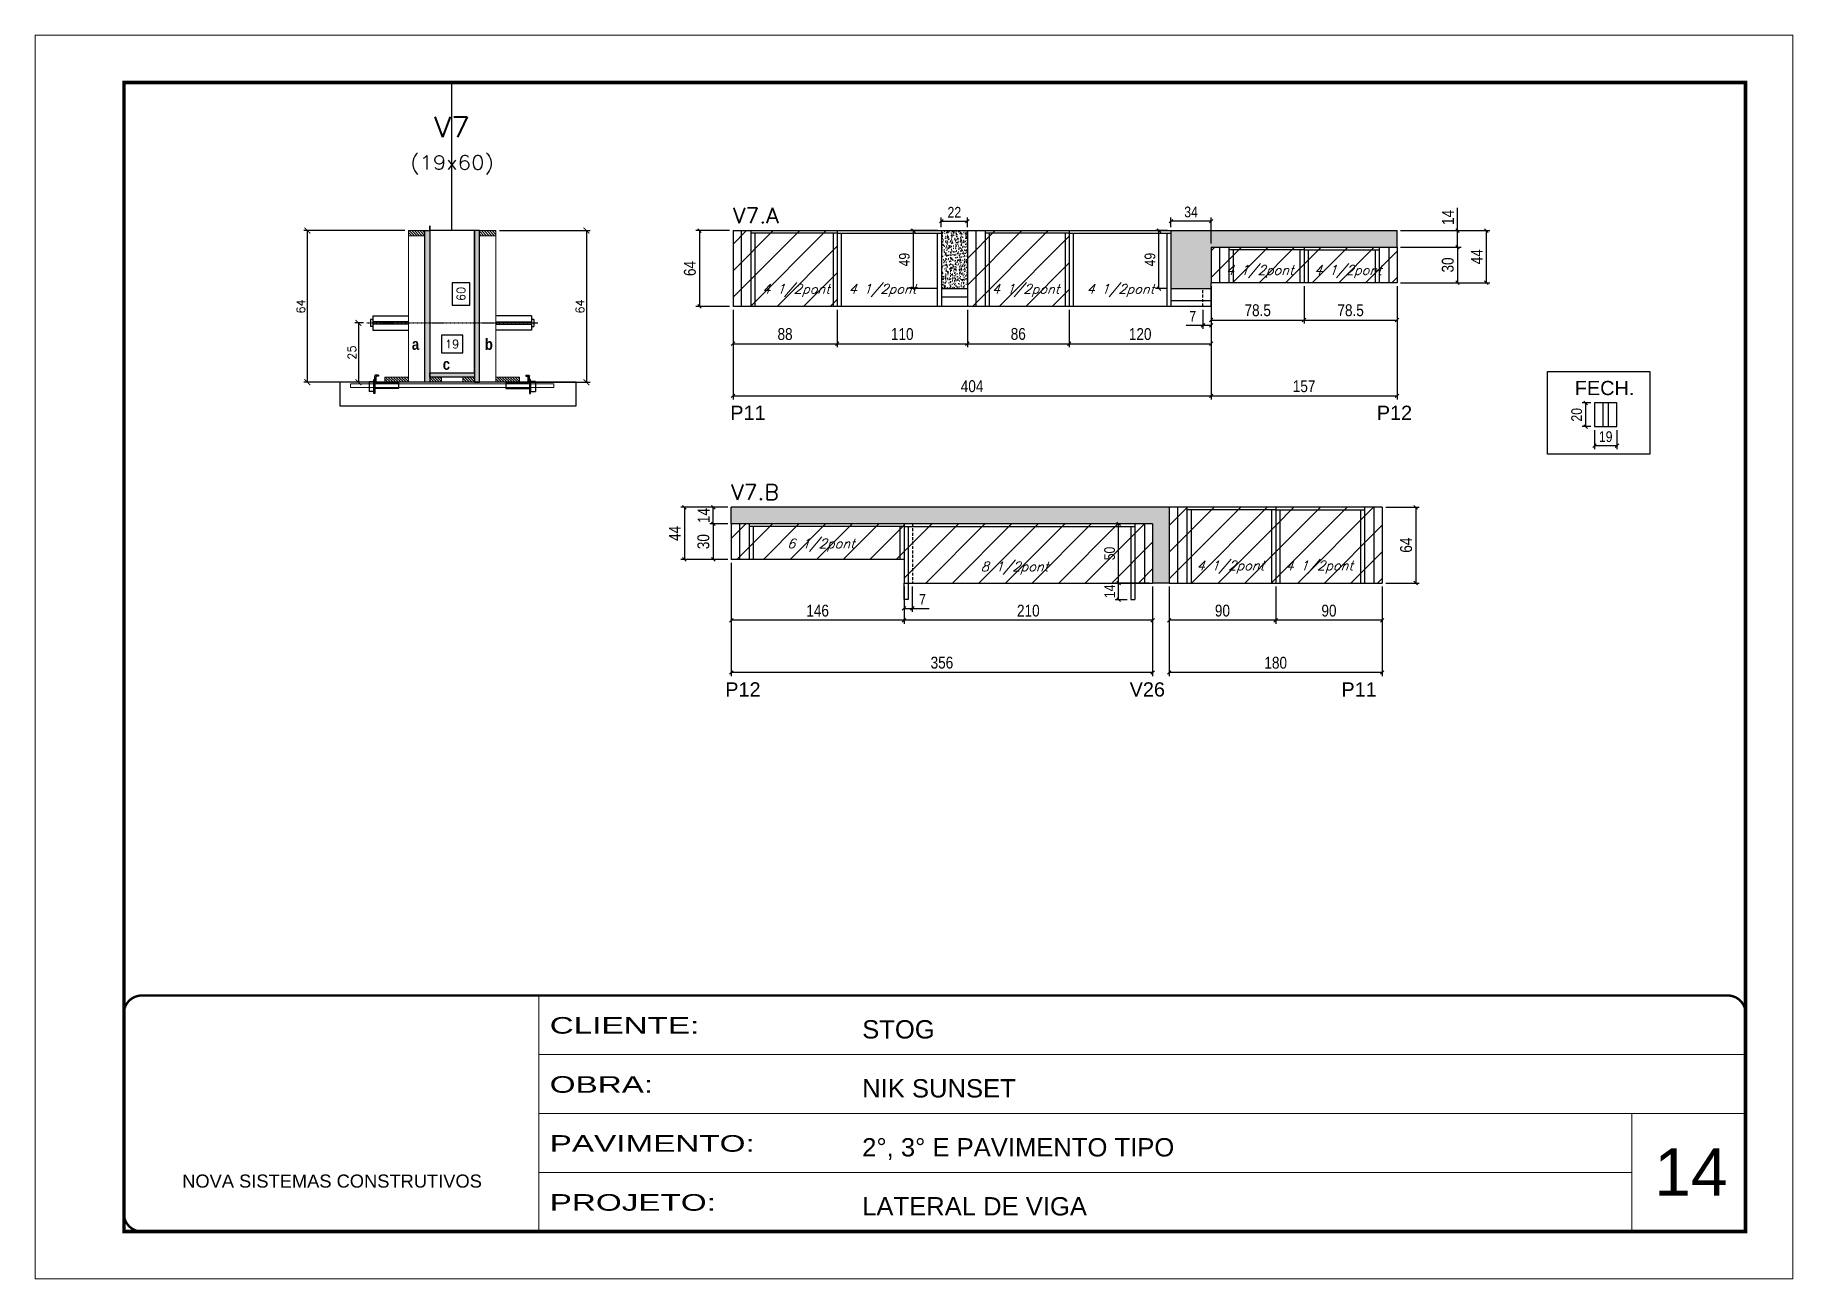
# Model space of a CAD drawing. Extents: x -10448 to -1189, y -11772 to 17235.
# Drawn here: x -8850 to -7365, y 12349 to 13399 of the extents above; entities that cross this region are included whole.
import ezdxf
from ezdxf.enums import TextEntityAlignment as Align

# ---------------------------------------------------------------- set-up
doc = ezdxf.new("R2010")
doc.units = 0
for name, pattern in [('CONTINUO', [0]), ('DASHED', [0.75, 0.5, -0.25]), ('HIDDEN', [0.375, 0.25, -0.125])]:
    doc.linetypes.add(name, pattern=pattern)
for name, color, linetype in [('5', 5, 'Continuous'), ('barrote', 251, 'Continuous'), ('COTA', 241, 'Continuous'), ('Cota Seção (2x)', 4, 'Continuous'), ('detalhes', 4, 'Continuous'), ('Painéis', 200, 'Continuous'), ('presilha', 1, 'Continuous'), ('Reaproveitamento', 251, 'Continuous'), ('SARR_2.2x10', 60, 'Continuous'), ('SARR_2.2x7', 40, 'Continuous'), ('SARR_3.5x7', 81, 'Continuous'), ('TENSOR', 3, 'Continuous'), ('texto', 7, 'Continuous'), ('Texto de Titulo', 7, 'Continuous'), ('Texto Qtd Sarr', 242, 'Continuous')]:
    doc.layers.add(name, color=color, linetype=linetype)
for name, color, linetype, lineweight in [('CARIMBO', 255, 'Continuous', 9), ('CONCRETO', 251, 'Continuous', 25), ('Folhas', 255, 'Continuous', 9), ('Hachura', 251, 'Continuous', 9), ('Madeira', 126, 'Continuous', 18), ('SARRAFO DE PRESSAO', 251, 'DASHED', 9), ('SCO-___-LAJ', 2, 'Continuous', 0), ('Texto Seção', 7, 'Continuous', 15)]:
    doc.layers.add(name, color=color, linetype=linetype, lineweight=lineweight)
doc.styles.add('ARIAL', font='arial.ttf')
doc.styles.add('COTA TECNICA', font='techl___.ttf', dxfattribs={"height": 10})
doc.styles.add('COTA TECNICA-50', font='techl___.ttf', dxfattribs={"height": 9})
doc.styles.add('REGUA-120', font='ROMANS.shx', dxfattribs={"height": 15})
doc.styles.add('Romans', font='romans.shx')
doc.styles.get("Standard").update_dxf_attribs({"font": 'arial.ttf'})
doc.styles.add('TECNICA', font='techb___.ttf', dxfattribs={"height": 10})
doc.styles.add('Tecnologia', font='')
doc.styles.get('Tecnologia').set_extended_font_data('Forgotten Futurist')
doc.dimstyles.new('COTA PAINEL-50', dxfattribs={"dimtxt": 9, "dimasz": 3, "dimexe": 3, "dimexo": 3, "dimgap": 3, "dimtad": 1, "dimdec": 1, "dimzin": 12, "dimdsep": 46, "dimtxsty": 'COTA TECNICA-50', "dimblk1": 'OBLIQUE', "dimblk2": 'OBLIQUE', "dimsah": 1, "dimcen": 0.9, "dimclrd": 4, "dimclre": 4, "dimclrt": 240, "dimadec": 1, "dimazin": 3, "dimtfac": 1, "dimtdec": 1, "dimtmove": 0, "dimatfit": 3, "dimfxl": 1, "dimtolj": 1, "dimtzin": 12, "dimarcsym": 0})
doc.dimstyles.new('Cota Seção (2x)', dxfattribs={"dimtxt": 7, "dimasz": 5, "dimexe": 3, "dimexo": 3, "dimgap": 2, "dimtad": 3, "dimdec": 1, "dimlfac": 0.5, "dimzin": 12, "dimdsep": 46, "dimtxsty": 'Romans', "dimblk": 'ARCHTICK', "dimcen": 0, "dimclrd": 4, "dimclre": 4, "dimclrt": 1, "dimadec": 1, "dimazin": 3, "dimtfac": 1, "dimtdec": 1, "dimtmove": 0, "dimatfit": 3, "dimldrblk": 'OBLIQUE', "dimfxl": 1, "dimtolj": 1, "dimtzin": 12, "dimarcsym": 0})
doc.dimstyles.new('Cota Seção interna', dxfattribs={"dimtxt": 7, "dimasz": 6, "dimexe": 0.18, "dimexo": 2, "dimgap": -4, "dimtad": 3, "dimdec": 1, "dimlfac": 0.5, "dimzin": 12, "dimdsep": 46, "dimtxsty": 'Romans', "dimblk": 'ARCHTICK', "dimcen": 0.09, "dimse1": 1, "dimse2": 1, "dimsd1": 1, "dimsd2": 1, "dimclrd": 180, "dimclre": 5, "dimclrt": 1, "dimadec": 0, "dimazin": 3, "dimtfac": 1, "dimtdec": 1, "dimtofl": 0, "dimtmove": 0, "dimatfit": 3, "dimldrblk": 'ARCHTICK', "dimfxl": 1, "dimtolj": 1, "dimtzin": 0, "dimarcsym": 0})
doc.dimstyles.new('PAINEL', dxfattribs={"dimtxt": 10, "dimasz": 3, "dimexe": 3, "dimexo": 3, "dimgap": 3, "dimtad": 1, "dimdec": 1, "dimzin": 12, "dimdsep": 46, "dimtxsty": 'COTA TECNICA', "dimblk1": 'OBLIQUE', "dimblk2": 'OBLIQUE', "dimsah": 1, "dimcen": 0.9, "dimclrd": 4, "dimclre": 4, "dimclrt": 240, "dimadec": 1, "dimazin": 3, "dimtfac": 1, "dimtdec": 1, "dimtmove": 0, "dimatfit": 3, "dimfxl": 1, "dimtolj": 1, "dimtzin": 12, "dimarcsym": 0})
pattern_1 = [(50, (-139469.2827, -18395.9775), (5.46554007, -0.47817257), [0.5715, -6.2865]), (355, (-139469.2827, -18395.9775), (-1.05730264, 5.73170536), [0.4572, -5.02921753]), (100.4514447, (-139468.827, -18396.0174), (4.40823741, 5.25353256), [0.48570026, -5.34270734]), (46.1842, (-139469.283, -18394.4535), (8.13237123, -1.26126984), [0.85725, -9.42975]), (96.6355576, (-139468.605, -18394.559), (7.122124, 7.42278374), [0.7285507, -8.01406824]), (351.184151, (-139469.283, -18394.4535), (7.122124, 7.42278374), [0.685799, -7.54379196]), (21, (-139468.5207, -18394.8345), (4.54843174, -3.06795595), [0.5715, -6.2865]), (326, (-139468.5207, -18394.8345), (1.85406085, 5.52563898), [0.4572, -5.0292]), (71.451445, (-139468.1417, -18395.09), (6.40249258, 2.45768307), [0.48570026, -5.34269813]), (37.5, (-139469.2827, -18395.9775), (0.092658098, 2.536651166), [0, -4.96824, 0, -5.1054, 0, -5.04825]), (7.5, (-139469.2827, -18395.9775), (2.004589875, 3.005417245), [0, -2.91084, 0, -4.85394, 0, -1.92405]), (327.5, (-139470.982, -18395.9775), (4.067717855, -0.17186232), [0, -1.905, 0, -5.9436, 0, -7.8867]), (317.5, (-139471.744, -18395.9775), (4.44387544, 0.76279473), [0, -2.4765, 0, -3.94716, 0, -5.6007])]
pattern_2 = [(45, (-139469.283, -18395.978), (-11.2253202, 11.2253202), [])]
pattern_3 = [(45, (-139441.283, -18395.978), (-11.2253202, 11.2253202), [])]

msp = doc.modelspace()

# ---------------------------------------------------------------- texts
at = {"layer": '5', "color": 7, "linetype": 'Continuous'}
msp.add_text('FECH.', height=12, rotation=359.99996, dxfattribs=at).set_placement((-7548.99, 13094.59))
at = {"layer": '5', "linetype": 'Continuous'}
for s, rotation, p in [('P11', 0.00004, (-8262.48, 13073.69)), ('P12', 0.00004, (-7716.28, 13073.69)), ('P12', 359.99996, (-8266.74, 12840.13)), ('V26', 359.99996, (-7925.09, 12840.13)), ('P11', 359.99996, (-7746.17, 12840.13))]:
    msp.add_text(s, height=12, rotation=rotation, dxfattribs=at).set_placement(p)
at = {"layer": 'CARIMBO', "style": 'ARIAL'}
msp.add_text('14', height=40, dxfattribs=at).set_placement((-7481.92, 12418.65))
at = {"layer": 'detalhes', "style": 'TECNICA'}
for s, p in [('b', (-8469.83, 13132.83)), ('a', (-8531.51, 13132.84)), ('c', (-8505.38, 13116))]:
    msp.add_text(s, height=9.6, dxfattribs=at).set_placement(p)
at = {"layer": 'texto', "color": 2, "char_height": 8, "attachment_point": 5, "style": 'Romans'}
for s, insert in [('{\\Q19;\\C256;4 1/2pont}', (-7815.15, 13198.9)), ('{\\Q19;\\C256;4 1/2pont}', (-7740.67, 13198.9)), ('{\\Q19;\\C256;4 1/2pont}', (-8206.97, 13182.94)), ('{\\Q19;\\C256;4 1/2pont}', (-8133.87, 13182.94)), ('{\\Q19;\\C256;4 1/2pont}', (-8012.97, 13182.94)), ('{\\Q19;\\C256;4 1/2pont}', (-7932.87, 13182.94)), ('{\\Q19;\\C256;6 1/2pont}', (-8185.9, 12968.01)), ('{\\Q19;\\C256;8 1/2pont}', (-8022.34, 12948.55)), ('{\\Q19;\\C256;4 1/2pont}', (-7839.98, 12949.38)), ('{\\Q19;\\C256;4 1/2pont}', (-7764.89, 12949.38))]:
    msp.add_mtext(s, dxfattribs=dict(at, insert=insert))
at = {"layer": 'Texto Seção', "style": 'REGUA-120', "width": 1.05}
for s, p in [('V7.A', (-8260.18, 13239.69)), ('V7.B', (-8261.68, 13006.13))]:
    msp.add_text(s, height=13, dxfattribs=at).set_placement(p)

# ---------------------------------------------------------------- blocks, each defined once
blk = doc.blocks.new('9999999999')
at = {"color": 30, "linetype": 'CONTINUO'}
for p, q in [((98564.6, 34230.2), (98564.6, 34429.4)), ((98564.6, 34379.6), (99584, 34379.6)), ((98564.6, 34329.8), (99488, 34329.8)), ((99584, 34329.8), (99488, 34329.8)), ((99488, 34329.8), (99488, 34230.2)), ((98564.6, 34280), (99488, 34280))]:
    blk.add_line(p, q, dxfattribs=at)
at = {"color": 30, "linetype": 'CONTINUO', "const_width": 2}
blk.add_lwpolyline([(99584, 34230.2), (99584, 34414.4, 0.414214), (99569, 34429.4), (98229, 34429.4, 0.414214), (98214, 34414.4), (98214, 34245.2, 0.414214), (98229, 34230.2), (99584, 34230.2)], format="xyb", dxfattribs=at)
at = {"layer": 'Folhas'}
blk.add_lwpolyline([(98139, 34190.2), (99624, 34190.2), (99624, 35240.2), (98139, 35240.2)], close=True, dxfattribs=at)
at = {"layer": 'Folhas', "color": 30, "const_width": 3}
blk.add_lwpolyline([(98214, 34230.2), (99584, 34230.2), (99584, 35200.2), (98214, 35200.2)], close=True, dxfattribs=at)
at = {"color": 7, "linetype": 'Continuous', "ltscale": 5, "style": 'ARIAL'}
for s, height, p in [('STOG', 15.48, (98837.7, 34393.1)), ('NIK SUNSET', 15.48, (98837.7, 34343.3)), ('2°, 3° E PAVIMENTO TIPO', 15.483, (98837.7, 34293.5)), ('NOVA SISTEMAS CONSTRUTIVOS', 11.059, (98263.2, 34267.2)), ('LATERAL DE VIGA', 15.483, (98837.7, 34243.7))]:
    blk.add_text(s, height=height, dxfattribs=at).set_placement(p)
at = {"layer": 'Folhas', "color": 7, "style": 'Tecnologia', "width": 1.5}
for s, p in [('CLIENTE:', (98573.7, 34397.2)), ('OBRA:', (98573.7, 34347.3)), ('PAVIMENTO:', (98573.7, 34297.5)), ('PROJETO:', (98573.7, 34247.7))]:
    blk.add_text(s, height=14, dxfattribs=at).set_placement(p)
blk = doc.blocks.new('titulo1')
at = {"layer": 'Defpoints', "color": 252, "linetype": 'HIDDEN', "ltscale": 2}
blk.add_line((0, 0), (0, 125), dxfattribs=at)
at = {"layer": 'Defpoints', "style": 'Romans', "oblique": 15}
blk.add_attdef('FOLHA', text='', height=10, dxfattribs=at).set_placement((0, 15.6), align=Align.MIDDLE_CENTER)
at = {"layer": 'Texto Qtd Sarr', "color": 3, "style": 'Romans', "oblique": 15}
for tag, height, p in [('TITULO', 17, (0, 71.4)), ('SEÇÃO', 12, (0, 41.5))]:
    blk.add_attdef(tag, text='', height=height, dxfattribs=at).set_placement(p, align=Align.MIDDLE_CENTER)
blk = doc.blocks.new('_ArchTick')
at = {"color": 0, "linetype": 'ByBlock', "const_width": 0.15}
blk.add_lwpolyline([(-0.5, -0.5), (0.5, 0.5)], dxfattribs=at)
blk = doc.blocks.new('*D36')
at = {"layer": 'COTA', "color": 4, "lineweight": -2, "transparency": 16777216}
for p, q in [((-8537.5, 13233.5), (-8622.8, 13233.5)), ((-8619.8, 13105.5), (-8619.8, 13233.5)), ((-8557.5, 13105.5), (-8622.8, 13105.5))]:
    blk.add_line(p, q, dxfattribs=at)
at = {"layer": 'Defpoints', "color": 0, "transparency": 16777216}
for p in [(-8619.8, 13233.5), (-8534.5, 13233.5), (-8554.5, 13105.5)]:
    blk.add_point(p, dxfattribs=at)
at = {"layer": 'COTA', "color": 4, "lineweight": -2, "transparency": 16777216, "xscale": 5, "yscale": 5, "zscale": 5}
for p, rotation in [((-8619.8, 13233.5), 90), ((-8619.8, 13105.5), 270)]:
    blk.add_blockref('_ArchTick', p, dxfattribs=dict(at, rotation=rotation))
at = {"layer": 'COTA', "color": 1, "transparency": 16777216, "insert": (-8625.3, 13169.5), "char_height": 7, "attachment_point": 5, "rotation": 90, "style": 'Romans'}
blk.add_mtext('\\A1;64', dxfattribs=at)
blk = doc.blocks.new('_Oblique')
at = {"color": 0, "linetype": 'ByBlock', "lineweight": -2}
blk.add_line((-0.5, -0.5), (0.5, 0.5), dxfattribs=at)
blk = doc.blocks.new('*D37')
at = {"layer": 'Cota Seção (2x)', "color": 180, "lineweight": -2, "transparency": 16777216}
for p, q in [((-8482.5, 13189.5), (-8497.5, 13189.5)), ((-8497.5, 13189.5), (-8497.5, 13170.5)), ((-8482.5, 13170.5), (-8482.5, 13189.5)), ((-8497.5, 13170.5), (-8482.5, 13170.5))]:
    blk.add_line(p, q, dxfattribs=at)
at = {"layer": 'Defpoints', "color": 0, "transparency": 16777216}
for p in [(-8516.5, 13233.5), (-8478.5, 13233.5), (-8516.5, 13113.5)]:
    blk.add_point(p, dxfattribs=at)
at = {"layer": 'Cota Seção (2x)', "color": 1, "transparency": 16777216, "insert": (-8490, 13180), "char_height": 7, "attachment_point": 5, "rotation": 90, "style": 'Romans'}
blk.add_mtext('\\A1;60', dxfattribs=at)
blk = doc.blocks.new('*D38')
at = {"layer": 'COTA', "color": 4, "lineweight": -2, "transparency": 16777216}
for p, q in [((-8457.5, 13233.5), (-8381, 13233.5)), ((-8384, 13233.5), (-8384, 13105.5)), ((-8437.5, 13105.5), (-8381, 13105.5))]:
    blk.add_line(p, q, dxfattribs=at)
at = {"layer": 'Defpoints', "color": 0, "transparency": 16777216}
for p in [(-8460.5, 13233.5), (-8440.5, 13105.5), (-8384, 13105.5)]:
    blk.add_point(p, dxfattribs=at)
at = {"layer": 'COTA', "color": 4, "lineweight": -2, "transparency": 16777216, "xscale": 5, "yscale": 5, "zscale": 5}
for p, rotation in [((-8384, 13233.5), 90), ((-8384, 13105.5), 270)]:
    blk.add_blockref('_ArchTick', p, dxfattribs=dict(at, rotation=rotation))
at = {"layer": 'COTA', "color": 1, "transparency": 16777216, "insert": (-8389.5, 13169.5), "char_height": 7, "attachment_point": 5, "rotation": 90, "style": 'Romans'}
blk.add_mtext('\\A1;64', dxfattribs=at)
blk = doc.blocks.new('PRESILHA METÁLICA 1')
at = {"layer": 'presilha'}
for p, q in [((0, 13), (6, 13)), ((0, 13), (0, 0)), ((6, 0), (0, 0)), ((6, 15.5), (7.5, 15.5)), ((6, -2.5), (6, 15.5)), ((6, 13), (6, 0)), ((7.5, 10.6), (7.5, 19.9)), ((7.5, 15.5), (7.5, -2.5)), ((37.5, 4.1), (7.5, 4.1)), ((12, 21), (8.6, 21)), ((9, 11.6), (9, 18.9)), ((12, 19.5), (9.6, 19.5)), ((37.5, 11), (9.6, 11)), ((12, 21), (12, 19.5)), ((37.5, 11), (37.5, 4.1)), ((7.5, -2.5), (6, -2.5))]:
    blk.add_line(p, q, dxfattribs=at)
for centre, radius, start, end in [((8.6, 19.9), 1.14, 90, 180), ((9.6, 18.9), 0.57, 90, 180), ((9.6, 11.6), 0.57, 180, 270)]:
    blk.add_arc(centre, radius, start, end, dxfattribs=at)
blk = doc.blocks.new('*D1167')
at = {"layer": 'COTA', "color": 4, "linetype": 'ByBlock', "lineweight": -2, "transparency": 16777216}
for p, q in [((-8260.2, 13166.5), (-8260.2, 13135)), ((-8172.2, 13166.5), (-8172.2, 13135)), ((-8260.2, 13138), (-8172.2, 13138))]:
    blk.add_line(p, q, dxfattribs=at)
at = {"layer": 'Defpoints', "color": 0, "linetype": 'ByBlock', "transparency": 16777216}
for p in [(-8260.2, 13169.5), (-8172.2, 13169.5), (-8172.2, 13138)]:
    blk.add_point(p, dxfattribs=at)
at = {"layer": 'COTA', "color": 4, "linetype": 'ByBlock', "lineweight": -2, "transparency": 16777216, "xscale": 3, "yscale": 3, "zscale": 3, "rotation": 180}
blk.add_blockref('_Oblique', (-8260.2, 13138), dxfattribs=at)
at = {"layer": 'COTA', "color": 4, "linetype": 'ByBlock', "lineweight": -2, "transparency": 16777216, "xscale": 3, "yscale": 3, "zscale": 3}
blk.add_blockref('_Oblique', (-8172.2, 13138), dxfattribs=at)
at = {"layer": 'COTA', "color": 240, "linetype": 'ByBlock', "transparency": 16777216, "insert": (-8216.2, 13146.1), "char_height": 10, "attachment_point": 5, "style": 'COTA TECNICA'}
blk.add_mtext('\\A1;88', dxfattribs=at)
blk = doc.blocks.new('*D1168')
at = {"layer": 'COTA', "color": 4, "linetype": 'ByBlock', "lineweight": -2, "transparency": 16777216}
for p, q in [((-8172.2, 13166.5), (-8172.2, 13135)), ((-8062.2, 13166.5), (-8062.2, 13135)), ((-8172.2, 13138), (-8062.2, 13138))]:
    blk.add_line(p, q, dxfattribs=at)
at = {"layer": 'Defpoints', "color": 0, "linetype": 'ByBlock', "transparency": 16777216}
for p in [(-8172.2, 13169.5), (-8062.2, 13169.5), (-8062.2, 13138)]:
    blk.add_point(p, dxfattribs=at)
at = {"layer": 'COTA', "color": 4, "linetype": 'ByBlock', "lineweight": -2, "transparency": 16777216, "xscale": 3, "yscale": 3, "zscale": 3, "rotation": 180}
blk.add_blockref('_Oblique', (-8172.2, 13138), dxfattribs=at)
at = {"layer": 'COTA', "color": 4, "linetype": 'ByBlock', "lineweight": -2, "transparency": 16777216, "xscale": 3, "yscale": 3, "zscale": 3}
blk.add_blockref('_Oblique', (-8062.2, 13138), dxfattribs=at)
at = {"layer": 'COTA', "color": 240, "linetype": 'ByBlock', "transparency": 16777216, "insert": (-8117.2, 13146.1), "char_height": 10, "attachment_point": 5, "style": 'COTA TECNICA'}
blk.add_mtext('\\A1;110', dxfattribs=at)
blk = doc.blocks.new('*D39')
at = {"layer": 'COTA', "color": 4, "linetype": 'ByBlock', "lineweight": -2, "transparency": 16777216}
for p, q in [((-8260.2, 13166.5), (-8260.2, 13091)), ((-7856.2, 13166.5), (-7856.2, 13091)), ((-8260.2, 13094), (-7856.2, 13094))]:
    blk.add_line(p, q, dxfattribs=at)
at = {"layer": 'Defpoints', "color": 0, "linetype": 'ByBlock', "transparency": 16777216}
for p in [(-8260.2, 13169.5), (-7856.2, 13169.5), (-7856.2, 13094)]:
    blk.add_point(p, dxfattribs=at)
at = {"layer": 'COTA', "color": 4, "linetype": 'ByBlock', "lineweight": -2, "transparency": 16777216, "xscale": 3, "yscale": 3, "zscale": 3, "rotation": 180}
blk.add_blockref('_Oblique', (-8260.2, 13094), dxfattribs=at)
at = {"layer": 'COTA', "color": 4, "linetype": 'ByBlock', "lineweight": -2, "transparency": 16777216, "xscale": 3, "yscale": 3, "zscale": 3}
blk.add_blockref('_Oblique', (-7856.2, 13094), dxfattribs=at)
at = {"layer": 'COTA', "color": 240, "linetype": 'ByBlock', "transparency": 16777216, "insert": (-8058.2, 13102.1), "char_height": 10, "attachment_point": 5, "style": 'COTA TECNICA'}
blk.add_mtext('\\A1;404', dxfattribs=at)
blk = doc.blocks.new('*D1169')
at = {"layer": 'COTA', "color": 4, "linetype": 'ByBlock', "lineweight": -2, "transparency": 16777216}
for p, q in [((-7856.2, 13186.5), (-7856.2, 13155)), ((-7777.7, 13186.5), (-7777.7, 13155)), ((-7856.2, 13158), (-7777.7, 13158))]:
    blk.add_line(p, q, dxfattribs=at)
at = {"layer": 'Defpoints', "color": 0, "linetype": 'ByBlock', "transparency": 16777216}
for p in [(-7856.2, 13189.5), (-7777.7, 13189.5), (-7777.7, 13158)]:
    blk.add_point(p, dxfattribs=at)
at = {"layer": 'COTA', "color": 4, "linetype": 'ByBlock', "lineweight": -2, "transparency": 16777216, "xscale": 3, "yscale": 3, "zscale": 3, "rotation": 180}
blk.add_blockref('_Oblique', (-7856.2, 13158), dxfattribs=at)
at = {"layer": 'COTA', "color": 4, "linetype": 'ByBlock', "lineweight": -2, "transparency": 16777216, "xscale": 3, "yscale": 3, "zscale": 3}
blk.add_blockref('_Oblique', (-7777.7, 13158), dxfattribs=at)
at = {"layer": 'COTA', "color": 240, "linetype": 'ByBlock', "transparency": 16777216, "insert": (-7816.9, 13166.2), "char_height": 10, "attachment_point": 5, "style": 'COTA TECNICA'}
blk.add_mtext('\\A1;78.5', dxfattribs=at)
blk = doc.blocks.new('*D1170')
at = {"layer": 'COTA', "color": 4, "linetype": 'ByBlock', "lineweight": -2, "transparency": 16777216}
for p, q in [((-7777.7, 13186.5), (-7777.7, 13155)), ((-7699.2, 13186.5), (-7699.2, 13155)), ((-7777.7, 13158), (-7699.2, 13158))]:
    blk.add_line(p, q, dxfattribs=at)
at = {"layer": 'Defpoints', "color": 0, "linetype": 'ByBlock', "transparency": 16777216}
for p in [(-7777.7, 13189.5), (-7699.2, 13189.5), (-7699.2, 13158)]:
    blk.add_point(p, dxfattribs=at)
at = {"layer": 'COTA', "color": 4, "linetype": 'ByBlock', "lineweight": -2, "transparency": 16777216, "xscale": 3, "yscale": 3, "zscale": 3, "rotation": 180}
blk.add_blockref('_Oblique', (-7777.7, 13158), dxfattribs=at)
at = {"layer": 'COTA', "color": 4, "linetype": 'ByBlock', "lineweight": -2, "transparency": 16777216, "xscale": 3, "yscale": 3, "zscale": 3}
blk.add_blockref('_Oblique', (-7699.2, 13158), dxfattribs=at)
at = {"layer": 'COTA', "color": 240, "linetype": 'ByBlock', "transparency": 16777216, "insert": (-7738.4, 13166.2), "char_height": 10, "attachment_point": 5, "style": 'COTA TECNICA'}
blk.add_mtext('\\A1;78.5', dxfattribs=at)
blk = doc.blocks.new('*D40')
at = {"layer": 'COTA', "color": 4, "linetype": 'ByBlock', "lineweight": -2, "transparency": 16777216}
for p, q in [((-7856.2, 13166.5), (-7856.2, 13091)), ((-7699.2, 13166.5), (-7699.2, 13091)), ((-7856.2, 13094), (-7699.2, 13094))]:
    blk.add_line(p, q, dxfattribs=at)
at = {"layer": 'Defpoints', "color": 0, "linetype": 'ByBlock', "transparency": 16777216}
for p in [(-7856.2, 13169.5), (-7699.2, 13169.5), (-7699.2, 13094)]:
    blk.add_point(p, dxfattribs=at)
at = {"layer": 'COTA', "color": 4, "linetype": 'ByBlock', "lineweight": -2, "transparency": 16777216, "xscale": 3, "yscale": 3, "zscale": 3, "rotation": 180}
blk.add_blockref('_Oblique', (-7856.2, 13094), dxfattribs=at)
at = {"layer": 'COTA', "color": 4, "linetype": 'ByBlock', "lineweight": -2, "transparency": 16777216, "xscale": 3, "yscale": 3, "zscale": 3}
blk.add_blockref('_Oblique', (-7699.2, 13094), dxfattribs=at)
at = {"layer": 'COTA', "color": 240, "linetype": 'ByBlock', "transparency": 16777216, "insert": (-7777.7, 13102.1), "char_height": 10, "attachment_point": 5, "style": 'COTA TECNICA'}
blk.add_mtext('\\A1;157', dxfattribs=at)
blk = doc.blocks.new('*D1171')
at = {"layer": 'COTA', "color": 4, "linetype": 'ByBlock', "lineweight": -2, "transparency": 16777216}
for p, q in [((-7696.2, 13219.5), (-7645.1, 13219.5)), ((-7648.1, 13219.5), (-7648.1, 13189.5)), ((-7696.2, 13189.5), (-7645.1, 13189.5))]:
    blk.add_line(p, q, dxfattribs=at)
at = {"layer": 'Defpoints', "color": 0, "linetype": 'ByBlock', "transparency": 16777216}
for p in [(-7699.2, 13219.5), (-7699.2, 13189.5), (-7648.1, 13189.5)]:
    blk.add_point(p, dxfattribs=at)
at = {"layer": 'COTA', "color": 4, "linetype": 'ByBlock', "lineweight": -2, "transparency": 16777216, "xscale": 3, "yscale": 3, "zscale": 3}
for p, rotation in [((-7648.1, 13219.5), 90), ((-7648.1, 13189.5), 270)]:
    blk.add_blockref('_Oblique', p, dxfattribs=dict(at, rotation=rotation))
at = {"layer": 'COTA', "color": 240, "linetype": 'ByBlock', "transparency": 16777216, "insert": (-7656.3, 13204.5), "char_height": 10, "attachment_point": 5, "rotation": 90, "style": 'COTA TECNICA'}
blk.add_mtext('\\A1;30', dxfattribs=at)
blk = doc.blocks.new('*D1172')
at = {"layer": 'COTA', "color": 4, "linetype": 'ByBlock', "lineweight": -2, "transparency": 16777216}
for p, q in [((-7648.1, 13233.5), (-7648.1, 13252.6)), ((-7696.2, 13233.5), (-7645.1, 13233.5)), ((-7648.1, 13219.5), (-7648.1, 13233.5)), ((-7696.2, 13219.5), (-7645.1, 13219.5))]:
    blk.add_line(p, q, dxfattribs=at)
at = {"layer": 'Defpoints', "color": 0, "linetype": 'ByBlock', "transparency": 16777216}
for p in [(-7699.2, 13233.5), (-7648.1, 13233.5), (-7699.2, 13219.5)]:
    blk.add_point(p, dxfattribs=at)
at = {"layer": 'COTA', "color": 4, "linetype": 'ByBlock', "lineweight": -2, "transparency": 16777216, "xscale": 3, "yscale": 3, "zscale": 3}
for p, rotation in [((-7648.1, 13233.5), 90), ((-7648.1, 13219.5), 270)]:
    blk.add_blockref('_Oblique', p, dxfattribs=dict(at, rotation=rotation))
at = {"layer": 'COTA', "color": 240, "linetype": 'ByBlock', "transparency": 16777216, "insert": (-7656.2, 13244.6), "char_height": 10, "attachment_point": 5, "rotation": 90, "style": 'COTA TECNICA'}
blk.add_mtext('\\A1;14', dxfattribs=at)
blk = doc.blocks.new('*D41')
at = {"layer": 'COTA', "color": 4, "linetype": 'ByBlock', "lineweight": -2, "transparency": 16777216}
for p, q in [((-7696.2, 13233.5), (-7620.8, 13233.5)), ((-7623.8, 13233.5), (-7623.8, 13189.5)), ((-7696.2, 13189.5), (-7620.8, 13189.5))]:
    blk.add_line(p, q, dxfattribs=at)
at = {"layer": 'Defpoints', "color": 0, "linetype": 'ByBlock', "transparency": 16777216}
for p in [(-7699.2, 13233.5), (-7699.2, 13189.5), (-7623.8, 13189.5)]:
    blk.add_point(p, dxfattribs=at)
at = {"layer": 'COTA', "color": 4, "linetype": 'ByBlock', "lineweight": -2, "transparency": 16777216, "xscale": 3, "yscale": 3, "zscale": 3}
for p, rotation in [((-7623.8, 13233.5), 90), ((-7623.8, 13189.5), 270)]:
    blk.add_blockref('_Oblique', p, dxfattribs=dict(at, rotation=rotation))
at = {"layer": 'COTA', "color": 240, "linetype": 'ByBlock', "transparency": 16777216, "insert": (-7631.8, 13211.5), "char_height": 10, "attachment_point": 5, "rotation": 90, "style": 'COTA TECNICA'}
blk.add_mtext('\\A1;44', dxfattribs=at)
blk = doc.blocks.new('*D1173')
at = {"layer": 'COTA', "color": 4, "linetype": 'ByBlock', "lineweight": -2, "transparency": 16777216}
for p, q in [((-8263.2, 13233.5), (-8291.5, 13233.5)), ((-8288.5, 13233.5), (-8288.5, 13169.5)), ((-8263.2, 13169.5), (-8291.5, 13169.5))]:
    blk.add_line(p, q, dxfattribs=at)
at = {"layer": 'Defpoints', "color": 0, "linetype": 'ByBlock', "transparency": 16777216}
for p in [(-8260.2, 13233.5), (-8288.5, 13169.5), (-8260.2, 13169.5)]:
    blk.add_point(p, dxfattribs=at)
at = {"layer": 'COTA', "color": 4, "linetype": 'ByBlock', "lineweight": -2, "transparency": 16777216, "xscale": 3, "yscale": 3, "zscale": 3}
for p, rotation in [((-8288.5, 13233.5), 90), ((-8288.5, 13169.5), 270)]:
    blk.add_blockref('_Oblique', p, dxfattribs=dict(at, rotation=rotation))
at = {"layer": 'COTA', "color": 240, "linetype": 'ByBlock', "transparency": 16777216, "insert": (-8296.6, 13201.5), "char_height": 10, "attachment_point": 5, "rotation": 90, "style": 'COTA TECNICA'}
blk.add_mtext('\\A1;64', dxfattribs=at)
blk = doc.blocks.new('*D1183')
at = {"layer": 'COTA', "color": 4, "linetype": 'ByBlock', "lineweight": -2, "transparency": 16777216}
for p, q in [((-8062.2, 13166.5), (-8062.2, 13135)), ((-7976.2, 13166.5), (-7976.2, 13135)), ((-8062.2, 13138), (-7976.2, 13138))]:
    blk.add_line(p, q, dxfattribs=at)
at = {"layer": 'Defpoints', "color": 0, "linetype": 'ByBlock', "transparency": 16777216}
for p in [(-8062.2, 13169.5), (-7976.2, 13169.5), (-7976.2, 13138)]:
    blk.add_point(p, dxfattribs=at)
at = {"layer": 'COTA', "color": 4, "linetype": 'ByBlock', "lineweight": -2, "transparency": 16777216, "xscale": 3, "yscale": 3, "zscale": 3, "rotation": 180}
blk.add_blockref('_Oblique', (-8062.2, 13138), dxfattribs=at)
at = {"layer": 'COTA', "color": 4, "linetype": 'ByBlock', "lineweight": -2, "transparency": 16777216, "xscale": 3, "yscale": 3, "zscale": 3}
blk.add_blockref('_Oblique', (-7976.2, 13138), dxfattribs=at)
at = {"layer": 'COTA', "color": 240, "linetype": 'ByBlock', "transparency": 16777216, "insert": (-8019.2, 13146.2), "char_height": 10, "attachment_point": 5, "style": 'COTA TECNICA'}
blk.add_mtext('\\A1;86', dxfattribs=at)
blk = doc.blocks.new('*D1184')
at = {"layer": 'COTA', "color": 4, "linetype": 'ByBlock', "lineweight": -2, "transparency": 16777216}
for p, q in [((-7976.2, 13166.5), (-7976.2, 13135)), ((-7856.2, 13167.8), (-7856.2, 13135)), ((-7976.2, 13138), (-7856.2, 13138))]:
    blk.add_line(p, q, dxfattribs=at)
at = {"layer": 'Defpoints', "color": 0, "linetype": 'ByBlock', "transparency": 16777216}
for p in [(-7976.2, 13169.5), (-7856.2, 13170.8), (-7856.2, 13138)]:
    blk.add_point(p, dxfattribs=at)
at = {"layer": 'COTA', "color": 4, "linetype": 'ByBlock', "lineweight": -2, "transparency": 16777216, "xscale": 3, "yscale": 3, "zscale": 3, "rotation": 180}
blk.add_blockref('_Oblique', (-7976.2, 13138), dxfattribs=at)
at = {"layer": 'COTA', "color": 4, "linetype": 'ByBlock', "lineweight": -2, "transparency": 16777216, "xscale": 3, "yscale": 3, "zscale": 3}
blk.add_blockref('_Oblique', (-7856.2, 13138), dxfattribs=at)
at = {"layer": 'COTA', "color": 240, "linetype": 'ByBlock', "transparency": 16777216, "insert": (-7916.2, 13146.1), "char_height": 10, "attachment_point": 5, "style": 'COTA TECNICA'}
blk.add_mtext('\\A1;120', dxfattribs=at)
blk = doc.blocks.new('*D1185')
at = {"layer": 'COTA', "color": 4, "linetype": 'ByBlock', "lineweight": -2, "transparency": 16777216}
for p, q in [((-7801.7, 12932.9), (-7801.7, 12901.5)), ((-7711.7, 12932.9), (-7711.7, 12901.5)), ((-7711.7, 12904.5), (-7801.7, 12904.5))]:
    blk.add_line(p, q, dxfattribs=at)
at = {"layer": 'Defpoints', "color": 0, "linetype": 'ByBlock', "transparency": 16777216}
for p in [(-7801.7, 12935.9), (-7711.7, 12935.9), (-7801.7, 12904.5)]:
    blk.add_point(p, dxfattribs=at)
at = {"layer": 'COTA', "color": 4, "linetype": 'ByBlock', "lineweight": -2, "transparency": 16777216, "xscale": 3, "yscale": 3, "zscale": 3, "rotation": 180}
blk.add_blockref('_Oblique', (-7801.7, 12904.5), dxfattribs=at)
at = {"layer": 'COTA', "color": 4, "linetype": 'ByBlock', "lineweight": -2, "transparency": 16777216, "xscale": 3, "yscale": 3, "zscale": 3}
blk.add_blockref('_Oblique', (-7711.7, 12904.5), dxfattribs=at)
at = {"layer": 'COTA', "color": 240, "linetype": 'ByBlock', "transparency": 16777216, "insert": (-7756.7, 12912.6), "char_height": 10, "attachment_point": 5, "style": 'COTA TECNICA'}
blk.add_mtext('\\A1;90', dxfattribs=at)
blk = doc.blocks.new('*D1186')
at = {"layer": 'COTA', "color": 4, "linetype": 'ByBlock', "lineweight": -2, "transparency": 16777216}
for p, q in [((-7891.7, 12932.9), (-7891.7, 12901.5)), ((-7801.7, 12932.9), (-7801.7, 12901.5)), ((-7801.7, 12904.5), (-7891.7, 12904.5))]:
    blk.add_line(p, q, dxfattribs=at)
at = {"layer": 'Defpoints', "color": 0, "linetype": 'ByBlock', "transparency": 16777216}
for p in [(-7891.7, 12935.9), (-7801.7, 12935.9), (-7891.7, 12904.5)]:
    blk.add_point(p, dxfattribs=at)
at = {"layer": 'COTA', "color": 4, "linetype": 'ByBlock', "lineweight": -2, "transparency": 16777216, "xscale": 3, "yscale": 3, "zscale": 3, "rotation": 180}
blk.add_blockref('_Oblique', (-7891.7, 12904.5), dxfattribs=at)
at = {"layer": 'COTA', "color": 4, "linetype": 'ByBlock', "lineweight": -2, "transparency": 16777216, "xscale": 3, "yscale": 3, "zscale": 3}
blk.add_blockref('_Oblique', (-7801.7, 12904.5), dxfattribs=at)
at = {"layer": 'COTA', "color": 240, "linetype": 'ByBlock', "transparency": 16777216, "insert": (-7846.7, 12912.6), "char_height": 10, "attachment_point": 5, "style": 'COTA TECNICA'}
blk.add_mtext('\\A1;90', dxfattribs=at)
blk = doc.blocks.new('*D47')
at = {"layer": 'COTA', "color": 4, "linetype": 'ByBlock', "lineweight": -2, "transparency": 16777216}
for p, q in [((-7891.7, 12932.9), (-7891.7, 12857.4)), ((-7711.7, 12932.9), (-7711.7, 12857.4)), ((-7711.7, 12860.4), (-7891.7, 12860.4))]:
    blk.add_line(p, q, dxfattribs=at)
at = {"layer": 'Defpoints', "color": 0, "linetype": 'ByBlock', "transparency": 16777216}
for p in [(-7891.7, 12935.9), (-7711.7, 12935.9), (-7891.7, 12860.4)]:
    blk.add_point(p, dxfattribs=at)
at = {"layer": 'COTA', "color": 4, "linetype": 'ByBlock', "lineweight": -2, "transparency": 16777216, "xscale": 3, "yscale": 3, "zscale": 3, "rotation": 180}
blk.add_blockref('_Oblique', (-7891.7, 12860.4), dxfattribs=at)
at = {"layer": 'COTA', "color": 4, "linetype": 'ByBlock', "lineweight": -2, "transparency": 16777216, "xscale": 3, "yscale": 3, "zscale": 3}
blk.add_blockref('_Oblique', (-7711.7, 12860.4), dxfattribs=at)
at = {"layer": 'COTA', "color": 240, "linetype": 'ByBlock', "transparency": 16777216, "insert": (-7801.7, 12868.6), "char_height": 10, "attachment_point": 5, "style": 'COTA TECNICA'}
blk.add_mtext('\\A1;180', dxfattribs=at)
blk = doc.blocks.new('*D1187')
at = {"layer": 'COTA', "color": 4, "linetype": 'ByBlock', "lineweight": -2, "transparency": 16777216}
for p, q in [((-7905.7, 12932.9), (-7905.7, 12901.5)), ((-8115.7, 12918.9), (-8115.7, 12901.5)), ((-7905.7, 12904.5), (-8115.7, 12904.5))]:
    blk.add_line(p, q, dxfattribs=at)
at = {"layer": 'Defpoints', "color": 0, "linetype": 'ByBlock', "transparency": 16777216}
for p in [(-7905.7, 12935.9), (-8115.7, 12921.9), (-8115.7, 12904.5)]:
    blk.add_point(p, dxfattribs=at)
at = {"layer": 'COTA', "color": 4, "linetype": 'ByBlock', "lineweight": -2, "transparency": 16777216, "xscale": 3, "yscale": 3, "zscale": 3, "rotation": 180}
blk.add_blockref('_Oblique', (-8115.7, 12904.5), dxfattribs=at)
at = {"layer": 'COTA', "color": 4, "linetype": 'ByBlock', "lineweight": -2, "transparency": 16777216, "xscale": 3, "yscale": 3, "zscale": 3}
blk.add_blockref('_Oblique', (-7905.7, 12904.5), dxfattribs=at)
at = {"layer": 'COTA', "color": 240, "linetype": 'ByBlock', "transparency": 16777216, "insert": (-8010.7, 12912.6), "char_height": 10, "attachment_point": 5, "style": 'COTA TECNICA'}
blk.add_mtext('\\A1;210', dxfattribs=at)
blk = doc.blocks.new('*D1188')
at = {"layer": 'COTA', "color": 4, "linetype": 'ByBlock', "lineweight": -2, "transparency": 16777216}
for p, q in [((-8261.7, 12952.9), (-8261.7, 12901.5)), ((-8115.7, 12918.9), (-8115.7, 12901.5)), ((-8115.7, 12904.5), (-8261.7, 12904.5))]:
    blk.add_line(p, q, dxfattribs=at)
at = {"layer": 'Defpoints', "color": 0, "linetype": 'ByBlock', "transparency": 16777216}
for p in [(-8261.7, 12955.9), (-8115.7, 12921.9), (-8261.7, 12904.5)]:
    blk.add_point(p, dxfattribs=at)
at = {"layer": 'COTA', "color": 4, "linetype": 'ByBlock', "lineweight": -2, "transparency": 16777216, "xscale": 3, "yscale": 3, "zscale": 3, "rotation": 180}
blk.add_blockref('_Oblique', (-8261.7, 12904.5), dxfattribs=at)
at = {"layer": 'COTA', "color": 4, "linetype": 'ByBlock', "lineweight": -2, "transparency": 16777216, "xscale": 3, "yscale": 3, "zscale": 3}
blk.add_blockref('_Oblique', (-8115.7, 12904.5), dxfattribs=at)
at = {"layer": 'COTA', "color": 240, "linetype": 'ByBlock', "transparency": 16777216, "insert": (-8188.7, 12912.6), "char_height": 10, "attachment_point": 5, "style": 'COTA TECNICA'}
blk.add_mtext('\\A1;146', dxfattribs=at)
blk = doc.blocks.new('*D48')
at = {"layer": 'COTA', "color": 4, "linetype": 'ByBlock', "lineweight": -2, "transparency": 16777216}
for p, q in [((-8261.7, 12952.9), (-8261.7, 12857.4)), ((-7905.7, 12932.9), (-7905.7, 12857.4)), ((-7905.7, 12860.4), (-8261.7, 12860.4))]:
    blk.add_line(p, q, dxfattribs=at)
at = {"layer": 'Defpoints', "color": 0, "linetype": 'ByBlock', "transparency": 16777216}
for p in [(-8261.7, 12955.9), (-7905.7, 12935.9), (-8261.7, 12860.4)]:
    blk.add_point(p, dxfattribs=at)
at = {"layer": 'COTA', "color": 4, "linetype": 'ByBlock', "lineweight": -2, "transparency": 16777216, "xscale": 3, "yscale": 3, "zscale": 3, "rotation": 180}
blk.add_blockref('_Oblique', (-8261.7, 12860.4), dxfattribs=at)
at = {"layer": 'COTA', "color": 4, "linetype": 'ByBlock', "lineweight": -2, "transparency": 16777216, "xscale": 3, "yscale": 3, "zscale": 3}
blk.add_blockref('_Oblique', (-7905.7, 12860.4), dxfattribs=at)
at = {"layer": 'COTA', "color": 240, "linetype": 'ByBlock', "transparency": 16777216, "insert": (-8083.7, 12868.7), "char_height": 10, "attachment_point": 5, "style": 'COTA TECNICA'}
blk.add_mtext('\\A1;356', dxfattribs=at)
blk = doc.blocks.new('*D1189')
at = {"layer": 'COTA', "color": 4, "linetype": 'ByBlock', "lineweight": -2, "transparency": 16777216}
for p, q in [((-8264.7, 12985.9), (-8279.9, 12985.9)), ((-8276.9, 12985.9), (-8276.9, 12955.9)), ((-8264.7, 12955.9), (-8279.9, 12955.9))]:
    blk.add_line(p, q, dxfattribs=at)
at = {"layer": 'Defpoints', "color": 0, "linetype": 'ByBlock', "transparency": 16777216}
for p in [(-8261.7, 12985.9), (-8276.9, 12955.9), (-8261.7, 12955.9)]:
    blk.add_point(p, dxfattribs=at)
at = {"layer": 'COTA', "color": 4, "linetype": 'ByBlock', "lineweight": -2, "transparency": 16777216, "xscale": 3, "yscale": 3, "zscale": 3}
for p, rotation in [((-8276.9, 12985.9), 90), ((-8276.9, 12955.9), 270)]:
    blk.add_blockref('_Oblique', p, dxfattribs=dict(at, rotation=rotation))
at = {"layer": 'COTA', "color": 240, "linetype": 'ByBlock', "transparency": 16777216, "insert": (-8285.2, 12970.9), "char_height": 10, "attachment_point": 5, "rotation": 90, "style": 'COTA TECNICA'}
blk.add_mtext('\\A1;30', dxfattribs=at)
blk = doc.blocks.new('*D1190')
at = {"layer": 'COTA', "color": 4, "linetype": 'ByBlock', "lineweight": -2, "transparency": 16777216}
for p, q in [((-8264.7, 12999.9), (-8279.9, 12999.9)), ((-8276.9, 12985.9), (-8276.9, 12999.9)), ((-8264.7, 12985.9), (-8279.9, 12985.9))]:
    blk.add_line(p, q, dxfattribs=at)
at = {"layer": 'Defpoints', "color": 0, "linetype": 'ByBlock', "transparency": 16777216}
for p in [(-8276.9, 12999.9), (-8261.7, 12999.9), (-8261.7, 12985.9)]:
    blk.add_point(p, dxfattribs=at)
at = {"layer": 'COTA', "color": 4, "linetype": 'ByBlock', "lineweight": -2, "transparency": 16777216, "xscale": 3, "yscale": 3, "zscale": 3}
for p, rotation in [((-8276.9, 12999.9), 90), ((-8276.9, 12985.9), 270)]:
    blk.add_blockref('_Oblique', p, dxfattribs=dict(at, rotation=rotation))
at = {"layer": 'COTA', "color": 240, "linetype": 'ByBlock', "transparency": 16777216, "insert": (-8285, 12992.9), "char_height": 10, "attachment_point": 5, "rotation": 90, "style": 'COTA TECNICA'}
blk.add_mtext('\\A1;14', dxfattribs=at)
blk = doc.blocks.new('*D49')
at = {"layer": 'COTA', "color": 4, "linetype": 'ByBlock', "lineweight": -2, "transparency": 16777216}
for p, q in [((-8264.7, 12999.9), (-8304.3, 12999.9)), ((-8301.3, 12999.9), (-8301.3, 12955.9)), ((-8264.7, 12955.9), (-8304.3, 12955.9))]:
    blk.add_line(p, q, dxfattribs=at)
at = {"layer": 'Defpoints', "color": 0, "linetype": 'ByBlock', "transparency": 16777216}
for p in [(-8261.7, 12999.9), (-8301.3, 12955.9), (-8261.7, 12955.9)]:
    blk.add_point(p, dxfattribs=at)
at = {"layer": 'COTA', "color": 4, "linetype": 'ByBlock', "lineweight": -2, "transparency": 16777216, "xscale": 3, "yscale": 3, "zscale": 3}
for p, rotation in [((-8301.3, 12999.9), 90), ((-8301.3, 12955.9), 270)]:
    blk.add_blockref('_Oblique', p, dxfattribs=dict(at, rotation=rotation))
at = {"layer": 'COTA', "color": 240, "linetype": 'ByBlock', "transparency": 16777216, "insert": (-8309.4, 12977.9), "char_height": 10, "attachment_point": 5, "rotation": 90, "style": 'COTA TECNICA'}
blk.add_mtext('\\A1;44', dxfattribs=at)
blk = doc.blocks.new('*D1191')
at = {"layer": 'COTA', "color": 4, "linetype": 'ByBlock', "lineweight": -2, "transparency": 16777216}
for p, q in [((-7708.7, 12999.9), (-7680.4, 12999.9)), ((-7683.4, 12999.9), (-7683.4, 12935.9)), ((-7708.7, 12935.9), (-7680.4, 12935.9))]:
    blk.add_line(p, q, dxfattribs=at)
at = {"layer": 'Defpoints', "color": 0, "linetype": 'ByBlock', "transparency": 16777216}
for p in [(-7711.7, 12999.9), (-7711.7, 12935.9), (-7683.4, 12935.9)]:
    blk.add_point(p, dxfattribs=at)
at = {"layer": 'COTA', "color": 4, "linetype": 'ByBlock', "lineweight": -2, "transparency": 16777216, "xscale": 3, "yscale": 3, "zscale": 3}
for p, rotation in [((-7683.4, 12999.9), 90), ((-7683.4, 12935.9), 270)]:
    blk.add_blockref('_Oblique', p, dxfattribs=dict(at, rotation=rotation))
at = {"layer": 'COTA', "color": 240, "linetype": 'ByBlock', "transparency": 16777216, "insert": (-7691.5, 12967.9), "char_height": 10, "attachment_point": 5, "rotation": 90, "style": 'COTA TECNICA'}
blk.add_mtext('\\A1;64', dxfattribs=at)
blk = doc.blocks.new('*D1192')
at = {"layer": 'COTA', "color": 4, "lineweight": -2, "transparency": 16777216}
for p, q in [((-8572.5, 13155.5), (-8579.7, 13155.5)), ((-8576.7, 13155.5), (-8576.7, 13105.5)), ((-8572.5, 13105.5), (-8579.7, 13105.5))]:
    blk.add_line(p, q, dxfattribs=at)
at = {"layer": 'Defpoints', "color": 0, "transparency": 16777216}
for p in [(-8569.5, 13155.5), (-8576.7, 13105.5), (-8569.5, 13105.5)]:
    blk.add_point(p, dxfattribs=at)
at = {"layer": 'COTA', "color": 4, "lineweight": -2, "transparency": 16777216, "xscale": 5, "yscale": 5, "zscale": 5}
for p, rotation in [((-8576.7, 13155.5), 90), ((-8576.7, 13105.5), 270)]:
    blk.add_blockref('_ArchTick', p, dxfattribs=dict(at, rotation=rotation))
at = {"layer": 'COTA', "color": 1, "transparency": 16777216, "insert": (-8582.2, 13130.5), "char_height": 7, "attachment_point": 5, "rotation": 90, "style": 'Romans'}
blk.add_mtext('\\A1;25', dxfattribs=at)
blk = doc.blocks.new('*D1193')
at = {"layer": 'Cota Seção (2x)', "color": 180, "lineweight": -2, "transparency": 16777216}
for p, q in [((-8488.5, 13145.2), (-8506.5, 13145.2)), ((-8506.5, 13145.2), (-8506.5, 13130.2)), ((-8488.5, 13130.2), (-8488.5, 13145.2)), ((-8506.5, 13130.2), (-8488.5, 13130.2))]:
    blk.add_line(p, q, dxfattribs=at)
at = {"layer": 'Defpoints', "color": 0, "transparency": 16777216}
for p in [(-8516.5, 13126.2), (-8516.5, 13113.5), (-8478.5, 13113.5)]:
    blk.add_point(p, dxfattribs=at)
at = {"layer": 'Cota Seção (2x)', "color": 1, "transparency": 16777216, "insert": (-8497.5, 13137.7), "char_height": 7, "attachment_point": 5, "style": 'Romans'}
blk.add_mtext('\\A1;19', dxfattribs=at)
blk = doc.blocks.new('*D1194')
at = {"layer": 'COTA', "color": 4, "linetype": 'ByBlock', "lineweight": -2, "transparency": 16777216}
for p, q in [((-8115.7, 12932.9), (-8115.7, 12911.5)), ((-8108.7, 12932.9), (-8108.7, 12911.5)), ((-8115.7, 12914.5), (-8108.7, 12914.5)), ((-8108.7, 12914.5), (-8094.5, 12914.5))]:
    blk.add_line(p, q, dxfattribs=at)
at = {"layer": 'Defpoints', "color": 0, "linetype": 'ByBlock', "transparency": 16777216}
for p in [(-8115.7, 12935.9), (-8108.7, 12935.9), (-8108.7, 12914.5)]:
    blk.add_point(p, dxfattribs=at)
at = {"layer": 'COTA', "color": 4, "linetype": 'ByBlock', "lineweight": -2, "transparency": 16777216, "xscale": 3, "yscale": 3, "zscale": 3, "rotation": 180}
blk.add_blockref('_Oblique', (-8115.7, 12914.5), dxfattribs=at)
at = {"layer": 'COTA', "color": 4, "linetype": 'ByBlock', "lineweight": -2, "transparency": 16777216, "xscale": 3, "yscale": 3, "zscale": 3}
blk.add_blockref('_Oblique', (-8108.7, 12914.5), dxfattribs=at)
at = {"layer": 'COTA', "color": 240, "linetype": 'ByBlock', "transparency": 16777216, "insert": (-8100.1, 12922.1), "char_height": 9, "attachment_point": 5, "style": 'COTA TECNICA-50'}
blk.add_mtext('\\A1;7', dxfattribs=at)
blk = doc.blocks.new('*D1195')
at = {"layer": 'COTA', "color": 4, "linetype": 'ByBlock', "lineweight": -2, "transparency": 16777216}
for p, q in [((-7927.2, 12935.9), (-7937.4, 12935.9)), ((-7934.4, 12921.9), (-7934.4, 12935.9)), ((-7927.2, 12921.9), (-7937.4, 12921.9))]:
    blk.add_line(p, q, dxfattribs=at)
at = {"layer": 'Defpoints', "color": 0, "linetype": 'ByBlock', "transparency": 16777216}
for p in [(-7934.4, 12935.9), (-7924.2, 12935.9), (-7924.2, 12921.9)]:
    blk.add_point(p, dxfattribs=at)
at = {"layer": 'COTA', "color": 4, "linetype": 'ByBlock', "lineweight": -2, "transparency": 16777216, "xscale": 3, "yscale": 3, "zscale": 3}
for p, rotation in [((-7934.4, 12935.9), 90), ((-7934.4, 12921.9), 270)]:
    blk.add_blockref('_Oblique', p, dxfattribs=dict(at, rotation=rotation))
at = {"layer": 'COTA', "color": 240, "linetype": 'ByBlock', "transparency": 16777216, "insert": (-7941.9, 12928.9), "char_height": 9, "attachment_point": 5, "rotation": 90, "style": 'COTA TECNICA-50'}
blk.add_mtext('\\A1;14', dxfattribs=at)
blk = doc.blocks.new('*D1573')
at = {"layer": 'COTA', "color": 4, "linetype": 'ByBlock', "lineweight": -2, "transparency": 16777216}
for p, q in [((-7863.2, 13166.5), (-7863.2, 13150.5)), ((-7856.2, 13166.5), (-7856.2, 13150.5)), ((-7863.2, 13153.5), (-7877.3, 13153.5)), ((-7856.2, 13153.5), (-7863.2, 13153.5))]:
    blk.add_line(p, q, dxfattribs=at)
at = {"layer": 'Defpoints', "color": 0, "linetype": 'ByBlock', "transparency": 16777216}
for p in [(-7863.2, 13169.5), (-7856.2, 13169.5), (-7863.2, 13153.5)]:
    blk.add_point(p, dxfattribs=at)
at = {"layer": 'COTA', "color": 4, "linetype": 'ByBlock', "lineweight": -2, "transparency": 16777216, "xscale": 3, "yscale": 3, "zscale": 3, "rotation": 180}
blk.add_blockref('_Oblique', (-7863.2, 13153.5), dxfattribs=at)
at = {"layer": 'COTA', "color": 4, "linetype": 'ByBlock', "lineweight": -2, "transparency": 16777216, "xscale": 3, "yscale": 3, "zscale": 3}
blk.add_blockref('_Oblique', (-7856.2, 13153.5), dxfattribs=at)
at = {"layer": 'COTA', "color": 240, "linetype": 'ByBlock', "transparency": 16777216, "insert": (-7871.8, 13161.1), "char_height": 9, "attachment_point": 5, "style": 'COTA TECNICA-50'}
blk.add_mtext('\\A1;7', dxfattribs=at)
blk = doc.blocks.new('*D485')
at = {"layer": 'COTA', "color": 4, "linetype": 'ByBlock', "lineweight": -2, "transparency": 16777216}
for p, q in [((-7532.4, 13065), (-7532.4, 13048.9)), ((-7513.4, 13065), (-7513.4, 13048.9)), ((-7513.4, 13051.9), (-7532.4, 13051.9))]:
    blk.add_line(p, q, dxfattribs=at)
at = {"layer": 'Defpoints', "color": 0, "linetype": 'ByBlock', "transparency": 16777216}
for p in [(-7532.4, 13068), (-7513.4, 13068), (-7532.4, 13051.9)]:
    blk.add_point(p, dxfattribs=at)
at = {"layer": 'COTA', "color": 4, "linetype": 'ByBlock', "lineweight": -2, "transparency": 16777216, "xscale": 3, "yscale": 3, "zscale": 3, "rotation": 180}
blk.add_blockref('_Oblique', (-7532.4, 13051.9), dxfattribs=at)
at = {"layer": 'COTA', "color": 4, "linetype": 'ByBlock', "lineweight": -2, "transparency": 16777216, "xscale": 3, "yscale": 3, "zscale": 3}
blk.add_blockref('_Oblique', (-7513.4, 13051.9), dxfattribs=at)
at = {"layer": 'COTA', "color": 240, "linetype": 'ByBlock', "transparency": 16777216, "insert": (-7522.9, 13059.5), "char_height": 9, "attachment_point": 5, "style": 'COTA TECNICA-50'}
blk.add_mtext('\\A1;19', dxfattribs=at)
blk = doc.blocks.new('*D486')
at = {"layer": 'COTA', "color": 4, "linetype": 'ByBlock', "lineweight": -2, "transparency": 16777216}
for p, q in [((-7535.4, 13088), (-7542.8, 13088)), ((-7539.8, 13068), (-7539.8, 13088)), ((-7535.4, 13068), (-7542.8, 13068))]:
    blk.add_line(p, q, dxfattribs=at)
at = {"layer": 'Defpoints', "color": 0, "linetype": 'ByBlock', "transparency": 16777216}
for p in [(-7539.8, 13088), (-7532.4, 13088), (-7532.4, 13068)]:
    blk.add_point(p, dxfattribs=at)
at = {"layer": 'COTA', "color": 4, "linetype": 'ByBlock', "lineweight": -2, "transparency": 16777216, "xscale": 3, "yscale": 3, "zscale": 3}
for p, rotation in [((-7539.8, 13088), 90), ((-7539.8, 13068), 270)]:
    blk.add_blockref('_Oblique', p, dxfattribs=dict(at, rotation=rotation))
at = {"layer": 'COTA', "color": 240, "linetype": 'ByBlock', "transparency": 16777216, "insert": (-7547.4, 13078), "char_height": 9, "attachment_point": 5, "rotation": 90, "style": 'COTA TECNICA-50'}
blk.add_mtext('\\A1;20', dxfattribs=at)
blk = doc.blocks.new('*D1758')
at = {"layer": 'COTA', "color": 4, "linetype": 'ByBlock', "lineweight": -2, "transparency": 16777216}
for p, q in [((-8084.2, 13236.5), (-8084.2, 13244.5)), ((-8084.2, 13241.5), (-8062.2, 13241.5)), ((-8062.2, 13236.5), (-8062.2, 13244.5))]:
    blk.add_line(p, q, dxfattribs=at)
at = {"layer": 'Defpoints', "color": 0, "linetype": 'ByBlock', "transparency": 16777216}
for p in [(-8084.2, 13233.5), (-8062.2, 13241.5), (-8062.2, 13233.5)]:
    blk.add_point(p, dxfattribs=at)
at = {"layer": 'COTA', "color": 4, "linetype": 'ByBlock', "lineweight": -2, "transparency": 16777216, "xscale": 3, "yscale": 3, "zscale": 3, "rotation": 180}
blk.add_blockref('_Oblique', (-8084.2, 13241.5), dxfattribs=at)
at = {"layer": 'COTA', "color": 4, "linetype": 'ByBlock', "lineweight": -2, "transparency": 16777216, "xscale": 3, "yscale": 3, "zscale": 3}
blk.add_blockref('_Oblique', (-8062.2, 13241.5), dxfattribs=at)
at = {"layer": 'COTA', "color": 240, "linetype": 'ByBlock', "transparency": 16777216, "insert": (-8073.2, 13249), "char_height": 9, "attachment_point": 5, "style": 'COTA TECNICA-50'}
blk.add_mtext('\\A1;22', dxfattribs=at)
blk = doc.blocks.new('*D1759')
at = {"layer": 'COTA', "color": 4, "linetype": 'ByBlock', "lineweight": -2, "transparency": 16777216}
for p, q in [((-8087.2, 13233.5), (-8110.8, 13233.5)), ((-8107.8, 13184.5), (-8107.8, 13233.5)), ((-8087.2, 13184.5), (-8110.8, 13184.5))]:
    blk.add_line(p, q, dxfattribs=at)
at = {"layer": 'Defpoints', "color": 0, "linetype": 'ByBlock', "transparency": 16777216}
for p in [(-8107.8, 13233.5), (-8084.2, 13233.5), (-8084.2, 13184.5)]:
    blk.add_point(p, dxfattribs=at)
at = {"layer": 'COTA', "color": 4, "linetype": 'ByBlock', "lineweight": -2, "transparency": 16777216, "xscale": 3, "yscale": 3, "zscale": 3}
for p, rotation in [((-8107.8, 13233.5), 90), ((-8107.8, 13184.5), 270)]:
    blk.add_blockref('_Oblique', p, dxfattribs=dict(at, rotation=rotation))
at = {"layer": 'COTA', "color": 240, "linetype": 'ByBlock', "transparency": 16777216, "insert": (-8115.4, 13209), "char_height": 9, "attachment_point": 5, "rotation": 90, "style": 'COTA TECNICA-50'}
blk.add_mtext('\\A1;49', dxfattribs=at)
blk = doc.blocks.new('*D1760')
at = {"layer": 'COTA', "color": 4, "linetype": 'ByBlock', "lineweight": -2, "transparency": 16777216}
for p, q in [((-7908.7, 12985.9), (-7937.4, 12985.9)), ((-7934.4, 12935.9), (-7934.4, 12985.9)), ((-7908.7, 12935.9), (-7937.4, 12935.9))]:
    blk.add_line(p, q, dxfattribs=at)
at = {"layer": 'Defpoints', "color": 0, "linetype": 'ByBlock', "transparency": 16777216}
for p in [(-7934.4, 12985.9), (-7905.7, 12985.9), (-7905.7, 12935.9)]:
    blk.add_point(p, dxfattribs=at)
at = {"layer": 'COTA', "color": 4, "linetype": 'ByBlock', "lineweight": -2, "transparency": 16777216, "xscale": 3, "yscale": 3, "zscale": 3}
for p, rotation in [((-7934.4, 12985.9), 90), ((-7934.4, 12935.9), 270)]:
    blk.add_blockref('_Oblique', p, dxfattribs=dict(at, rotation=rotation))
at = {"layer": 'COTA', "color": 240, "linetype": 'ByBlock', "transparency": 16777216, "insert": (-7942, 12960.9), "char_height": 9, "attachment_point": 5, "rotation": 90, "style": 'COTA TECNICA-50'}
blk.add_mtext('\\A1;50', dxfattribs=at)
blk = doc.blocks.new('*D1761')
at = {"layer": 'COTA', "color": 4, "linetype": 'ByBlock', "lineweight": -2, "transparency": 16777216}
for p, q in [((-7890.2, 13236.5), (-7890.2, 13244.5)), ((-7856.2, 13241.5), (-7890.2, 13241.5)), ((-7856.2, 13222.5), (-7856.2, 13244.5))]:
    blk.add_line(p, q, dxfattribs=at)
at = {"layer": 'Defpoints', "color": 0, "linetype": 'ByBlock', "transparency": 16777216}
for p in [(-7890.2, 13241.5), (-7890.2, 13233.5), (-7856.2, 13219.5)]:
    blk.add_point(p, dxfattribs=at)
at = {"layer": 'COTA', "color": 4, "linetype": 'ByBlock', "lineweight": -2, "transparency": 16777216, "xscale": 3, "yscale": 3, "zscale": 3, "rotation": 180}
blk.add_blockref('_Oblique', (-7890.2, 13241.5), dxfattribs=at)
at = {"layer": 'COTA', "color": 4, "linetype": 'ByBlock', "lineweight": -2, "transparency": 16777216, "xscale": 3, "yscale": 3, "zscale": 3}
blk.add_blockref('_Oblique', (-7856.2, 13241.5), dxfattribs=at)
at = {"layer": 'COTA', "color": 240, "linetype": 'ByBlock', "transparency": 16777216, "insert": (-7873.2, 13249.2), "char_height": 9, "attachment_point": 5, "style": 'COTA TECNICA-50'}
blk.add_mtext('\\A1;34', dxfattribs=at)
blk = doc.blocks.new('*D1762')
at = {"layer": 'COTA', "color": 4, "linetype": 'ByBlock', "lineweight": -2, "transparency": 16777216}
for p, q in [((-7893.2, 13233.5), (-7903.3, 13233.5)), ((-7900.3, 13184.5), (-7900.3, 13233.5)), ((-7893.2, 13184.5), (-7903.3, 13184.5))]:
    blk.add_line(p, q, dxfattribs=at)
at = {"layer": 'Defpoints', "color": 0, "linetype": 'ByBlock', "transparency": 16777216}
for p in [(-7900.3, 13233.5), (-7890.2, 13233.5), (-7890.2, 13184.5)]:
    blk.add_point(p, dxfattribs=at)
at = {"layer": 'COTA', "color": 4, "linetype": 'ByBlock', "lineweight": -2, "transparency": 16777216, "xscale": 3, "yscale": 3, "zscale": 3}
for p, rotation in [((-7900.3, 13233.5), 90), ((-7900.3, 13184.5), 270)]:
    blk.add_blockref('_Oblique', p, dxfattribs=dict(at, rotation=rotation))
at = {"layer": 'COTA', "color": 240, "linetype": 'ByBlock', "transparency": 16777216, "insert": (-7907.9, 13209), "char_height": 9, "attachment_point": 5, "rotation": 90, "style": 'COTA TECNICA-50'}
blk.add_mtext('\\A1;49', dxfattribs=at)

# ---------------------------------------------------------------- dimensions: what is measured, and where the dimension line sits
at = {"layer": 'COTA', "linetype": 'ByBlock'}
for base, p1, p2, dimstyle, picture, middle in [((-8062.18, 13241.52), (-8084.18, 13233.5), (-8062.18, 13233.5), 'COTA PAINEL-50', '*D1758', (-8073.18, 13249.02)), ((-7890.18, 13241.52), (-7856.18, 13219.5), (-7890.18, 13233.5), 'COTA PAINEL-50', '*D1761', (-7873.18, 13249.22)), ((-7777.68, 13158.04), (-7856.18, 13189.5), (-7777.68, 13189.5), 'PAINEL', '*D1169', (-7816.93, 13166.17)), ((-8172.18, 13138.04), (-8260.18, 13169.5), (-8172.18, 13169.5), 'PAINEL', '*D1167', (-8216.18, 13146.13)), ((-7856.18, 13094.01), (-8260.18, 13169.5), (-7856.18, 13169.5), 'PAINEL', '*D39', (-8058.18, 13102.11)), ((-7976.18, 13138.04), (-8062.18, 13169.5), (-7976.18, 13169.5), 'PAINEL', '*D1183', (-8019.18, 13146.16)), ((-7863.18, 13153.52), (-7856.18, 13169.5), (-7863.18, 13169.5), 'COTA PAINEL-50', '*D1573', (-7871.76, 13161.09)), ((-7699.18, 13094.01), (-7856.18, 13169.5), (-7699.18, 13169.5), 'PAINEL', '*D40', (-7777.68, 13102.12)), ((-7532.4, 13051.93), (-7513.4, 13068), (-7532.4, 13068), 'COTA PAINEL-50', '*D485', (-7522.9, 13059.5)), ((-8108.68, 12914.51), (-8115.68, 12935.94), (-8108.68, 12935.94), 'COTA PAINEL-50', '*D1194', (-8100.1, 12922.08))]:
    dim = msp.add_linear_dim(base=base, p1=p1, p2=p2, dimstyle=dimstyle, dxfattribs=at)
    dim.commit()
    dim.dimension.update_dxf_attribs({"geometry": picture, "text_midpoint": middle})
for base, p1, p2, angle, dimstyle, picture, middle in [((-7648.13, 13233.5), (-7699.18, 13219.5), (-7699.18, 13233.5), 90, 'PAINEL', '*D1172', (-7656.2, 13244.56)), ((-8288.48, 13169.5), (-8260.18, 13233.5), (-8260.18, 13169.5), 90, 'PAINEL', '*D1173', (-8296.58, 13201.5)), ((-8107.78, 13233.5), (-8084.18, 13184.5), (-8084.18, 13233.5), 90, 'COTA PAINEL-50', '*D1759', (-8115.37, 13209)), ((-7900.28, 13233.5), (-7890.18, 13184.5), (-7890.18, 13233.5), 90, 'COTA PAINEL-50', '*D1762', (-7907.87, 13209)), ((-7623.77, 13189.5), (-7699.18, 13233.5), (-7699.18, 13189.5), 90, 'PAINEL', '*D41', (-7631.84, 13211.5)), ((-7648.13, 13189.5), (-7699.18, 13219.5), (-7699.18, 13189.5), 90, 'PAINEL', '*D1171', (-7656.35, 13204.5)), ((-7539.83, 13088), (-7532.4, 13068), (-7532.4, 13088), 90, 'COTA PAINEL-50', '*D486', (-7547.42, 13078)), ((-8301.29, 12955.94), (-8261.68, 12999.94), (-8261.68, 12955.94), 90, 'PAINEL', '*D49', (-8309.37, 12977.94)), ((-7683.37, 12935.94), (-7711.68, 12999.94), (-7711.68, 12935.94), 90, 'PAINEL', '*D1191', (-7691.47, 12967.94)), ((-8276.94, 12955.94), (-8261.68, 12985.94), (-8261.68, 12955.94), 90, 'PAINEL', '*D1189', (-8285.15, 12970.94)), ((-7934.37, 12985.94), (-7905.68, 12935.94), (-7905.68, 12985.94), 90, 'COTA PAINEL-50', '*D1760', (-7941.97, 12960.94)), ((-8261.68, 12860.45), (-7905.68, 12935.94), (-8261.68, 12955.94), 180, 'PAINEL', '*D48', (-8083.68, 12868.67)), ((-8115.68, 12904.48), (-7905.68, 12935.94), (-8115.68, 12921.94), 180, 'PAINEL', '*D1187', (-8010.68, 12912.58)), ((-7891.68, 12860.45), (-7711.68, 12935.94), (-7891.68, 12935.94), 180, 'PAINEL', '*D47', (-7801.68, 12868.57)), ((-7801.68, 12904.48), (-7711.68, 12935.94), (-7801.68, 12935.94), 180, 'PAINEL', '*D1185', (-7756.68, 12912.61))]:
    dim = msp.add_linear_dim(base=base, p1=p1, p2=p2, angle=angle, dimstyle=dimstyle, dxfattribs=at)
    dim.commit()
    dim.dimension.update_dxf_attribs({"geometry": picture, "text_midpoint": middle})
at = {"layer": 'COTA'}
for base, p1, p2, picture, middle in [((-8619.83, 13233.5), (-8554.46, 13105.5), (-8534.46, 13233.5), '*D36', (-8625.33, 13169.5)), ((-8384, 13105.5), (-8460.46, 13233.5), (-8440.46, 13105.5), '*D38', (-8389.5, 13169.5)), ((-8576.66, 13105.5), (-8569.46, 13155.5), (-8569.46, 13105.5), '*D1192', (-8582.16, 13130.5))]:
    dim = msp.add_linear_dim(base=base, p1=p1, p2=p2, angle=90, dimstyle='Cota Seção (2x)', dxfattribs=at)
    dim.commit()
    dim.dimension.update_dxf_attribs({"geometry": picture, "text_midpoint": middle})
at = {"layer": 'COTA', "linetype": 'ByBlock'}
for base, p1, p2, picture, middle in [((-7699.18, 13158.04), (-7777.68, 13189.5), (-7699.18, 13189.5), '*D1170', (-7738.43, 13166.17)), ((-8062.18, 13138.04), (-8172.18, 13169.5), (-8062.18, 13169.5), '*D1168', (-8117.18, 13146.14)), ((-7856.18, 13138.04), (-7976.18, 13169.5), (-7856.18, 13170.77), '*D1184', (-7916.18, 13146.14))]:
    dim = msp.add_linear_dim(base=base, p1=p1, p2=p2, dimstyle='PAINEL', override={"dimtmove": 1}, dxfattribs=at)
    dim.commit()
    dim.dimension.update_dxf_attribs({"geometry": picture, "text_midpoint": middle})
for base, p1, p2, dimstyle, picture, middle in [((-8276.94, 12999.94), (-8261.68, 12985.94), (-8261.68, 12999.94), 'PAINEL', '*D1190', (-8276.94, 12992.94)), ((-7934.37, 12935.94), (-7924.18, 12921.94), (-7924.18, 12935.94), 'COTA PAINEL-50', '*D1195', (-7934.37, 12928.94))]:
    dim = msp.add_linear_dim(base=base, p1=p1, p2=p2, angle=90, dimstyle=dimstyle, dxfattribs=at)
    dim.commit()
    dim.dimension.update_dxf_attribs({"geometry": picture, "text_midpoint": middle, "dimtype": 160})
for base, p1, p2, picture, middle in [((-8261.68, 12904.48), (-8115.68, 12921.94), (-8261.68, 12955.94), '*D1188', (-8188.68, 12912.58)), ((-7891.68, 12904.48), (-7801.68, 12935.94), (-7891.68, 12935.94), '*D1186', (-7846.68, 12912.61))]:
    dim = msp.add_linear_dim(base=base, p1=p1, p2=p2, angle=180, dimstyle='PAINEL', override={"dimtmove": 1}, dxfattribs=at)
    dim.commit()
    dim.dimension.update_dxf_attribs({"geometry": picture, "text_midpoint": middle})
at = {"layer": 'Cota Seção (2x)'}
dim = msp.add_linear_dim(base=(-8478.46, 13233.5), p1=(-8516.46, 13113.5), p2=(-8516.46, 13233.5), angle=90, dimstyle='Cota Seção interna', dxfattribs=at)
dim.commit()
dim.dimension.update_dxf_attribs({"geometry": '*D37', "text_midpoint": (-8478.46, 13179.97), "dimtype": 160})
dim = msp.add_linear_dim(base=(-8516.46, 13126.19), p1=(-8478.46, 13113.5), p2=(-8516.46, 13113.5), dimstyle='Cota Seção interna', dxfattribs=at)
dim.commit()
dim.dimension.update_dxf_attribs({"geometry": '*D1193', "text_midpoint": (-8497.46, 13137.69)})

# ---------------------------------------------------------------- hatches: boundary and pattern name
at = {"layer": 'COTA', "linetype": 'ByBlock'}
h = msp.add_hatch(dxfattribs=at)
h.set_pattern_fill('AR-CONC', color=256, scale=0.03)
h.set_pattern_definition(pattern_1)
h.paths.add_polyline_path([(-8084.18, 13184.5), (-8062.18, 13184.5), (-8062.18, 13233.5), (-8084.18, 13233.5)])
h = msp.add_hatch(dxfattribs=at)
h.set_pattern_fill('AR-CONC', color=256, scale=0.03)
h.set_pattern_definition(pattern_1)
h.paths.add_polyline_path([(-7856.18, 13219.5), (-7699.18, 13219.5), (-7699.18, 13233.5), (-7890.18, 13233.5), (-7890.18, 13184.5), (-7856.18, 13184.5), (-7856.18, 13189.5)])
h = msp.add_hatch(dxfattribs=at)
h.set_pattern_fill('AR-CONC', color=256, scale=0.03)
h.set_pattern_definition([(50, (-141062.1827, -20933.557), (5.46554007, -0.47817257), [0.5715, -6.2865]), (355, (-141062.1827, -20933.557), (-1.05730264, 5.73170536), [0.4572, -5.02921753]), (100.4514447, (-141061.727, -20933.597), (4.40823741, 5.25353256), [0.48570026, -5.34270734]), (46.1842, (-141062.1827, -20932.033), (8.13237123, -1.26126984), [0.85725, -9.42975]), (96.6355576, (-141061.505, -20932.138), (7.122124, 7.42278374), [0.7285507, -8.01406824]), (351.184151, (-141062.183, -20932.033), (7.122124, 7.42278374), [0.685799, -7.54379196]), (21, (-141061.4207, -20932.414), (4.54843174, -3.06795595), [0.5715, -6.2865]), (326, (-141061.4207, -20932.414), (1.85406085, 5.52563898), [0.4572, -5.0292]), (71.451445, (-141061.0416, -20932.67), (6.40249258, 2.45768307), [0.48570026, -5.34269813]), (37.5, (-141062.1827, -20933.5572), (0.092658098, 2.536651166), [0, -4.96824, 0, -5.1054, 0, -5.04825]), (7.5, (-141062.1827, -20933.5572), (2.004589875, 3.005417245), [0, -2.91084, 0, -4.85394, 0, -1.92405]), (327.5, (-141063.882, -20933.5572), (4.067717855, -0.17186232), [0, -1.905, 0, -5.9436, 0, -7.8867]), (317.5, (-141064.644, -20933.5572), (4.44387544, 0.76279473), [0, -2.4765, 0, -3.94716, 0, -5.6007])])
h.paths.add_polyline_path([(-8261.68, 12999.94), (-8261.68, 12985.94), (-7905.68, 12985.94), (-7905.68, 12935.94), (-7891.68, 12935.94), (-7891.68, 12999.94)])
at = {"layer": 'Hachura'}
h = msp.add_hatch(dxfattribs=at)
h.set_pattern_fill('ANSI31', color=256, scale=0.5, angle=90, style=0)
h.set_pattern_definition([(135, (-31385.0819, 21536.746), (-1.12253202, -1.12253202), [])])
h.paths.add_polyline_path([(-8534.46, 13233.5), (-8534.46, 13229.1), (-8520.46, 13229.1), (-8520.46, 13233.5)])
h = msp.add_hatch(color=256, dxfattribs=at)
h.dxf.hatch_style = 1
h.paths.add_polyline_path([(-8520.46, 13233.5), (-8516.46, 13233.5), (-8516.46, 13105.5), (-8520.46, 13105.5)])
h = msp.add_hatch(color=256, dxfattribs=at)
h.dxf.hatch_style = 1
h.paths.add_polyline_path([(-8474.46, 13233.5), (-8478.46, 13233.5), (-8478.46, 13105.5), (-8474.46, 13105.5)])
h = msp.add_hatch(dxfattribs=at)
h.set_pattern_fill('ANSI31', color=256, scale=0.5, angle=270, style=0)
h.set_pattern_definition([(315, (14594.1585, 4748.2585), (1.12253202, 1.12253202), [])])
h.paths.add_polyline_path([(-8460.46, 13233.5), (-8460.46, 13229.1), (-8474.46, 13229.1), (-8474.46, 13233.5)])
h = msp.add_hatch(color=256, dxfattribs=at)
h.dxf.hatch_style = 1
h.paths.add_polyline_path([(-8516.46, 13109.9), (-8516.46, 13113.5), (-8478.46, 13113.5), (-8478.46, 13109.9)])
h = msp.add_hatch(dxfattribs=at)
h.set_pattern_fill('ANSI31', color=256, scale=0.5, angle=270, style=0)
h.set_pattern_definition([(315, (14430.1585, 4875.8585), (1.12253202, 1.12253202), [])])
h.paths.add_polyline_path([(-8554.46, 13105.5), (-8554.46, 13109.9), (-8534.46, 13109.9), (-8534.46, 13105.5)])
h = msp.add_hatch(dxfattribs=at)
h.set_pattern_fill('ANSI31', color=256, scale=0.5, angle=270, style=0)
h.set_pattern_definition([(315, (14440.1585, 4875.8585), (1.12253202, 1.12253202), [])])
h.paths.add_polyline_path([(-8516.46, 13105.5), (-8516.46, 13109.9), (-8506.46, 13109.9), (-8506.46, 13105.5)])
h = msp.add_hatch(dxfattribs=at)
h.set_pattern_fill('ANSI31', color=256, scale=0.5, angle=270, style=0)
h.set_pattern_definition([(315, (14416.1585, 4875.8585), (1.12253202, 1.12253202), [])])
h.paths.add_polyline_path([(-8488.46, 13105.5), (-8488.46, 13109.9), (-8478.46, 13109.9), (-8478.46, 13105.5)])
h = msp.add_hatch(dxfattribs=at)
h.set_pattern_fill('ANSI31', color=256, scale=0.5, angle=270, style=0)
h.set_pattern_definition([(315, (14450.1585, 4875.8585), (1.12253202, 1.12253202), [])])
h.paths.add_polyline_path([(-8440.46, 13105.5), (-8440.46, 13109.9), (-8460.46, 13109.9), (-8460.46, 13105.5)])
at = {"layer": 'Reaproveitamento', "linetype": 'ByBlock'}
h = msp.add_hatch(dxfattribs=at)
h.set_pattern_fill('ANSI31', color=256, scale=5)
h.set_pattern_definition(pattern_2)
h.paths.add_polyline_path([(-8260.18, 13169.5), (-8172.18, 13169.5), (-8172.18, 13233.5), (-8260.18, 13233.5)])
h = msp.add_hatch(dxfattribs=at)
h.set_pattern_fill('ANSI31', color=256, scale=5)
h.set_pattern_definition([(45, (-139461.283, -18395.978), (-11.2253202, 11.2253202), [])])
h.paths.add_polyline_path([(-7976.18, 13233.5), (-8062.18, 13233.5), (-8062.18, 13169.5), (-7976.18, 13169.5)])
h = msp.add_hatch(dxfattribs=at)
h.set_pattern_fill('ANSI31', color=256, scale=5)
h.set_pattern_definition(pattern_3)
h.paths.add_polyline_path([(-7856.18, 13189.5), (-7777.68, 13189.5), (-7777.68, 13219.5), (-7856.18, 13219.5)])
h = msp.add_hatch(dxfattribs=at)
h.set_pattern_fill('ANSI31', color=256, scale=5)
h.set_pattern_definition(pattern_3)
h.paths.add_polyline_path([(-7777.68, 13219.5), (-7777.68, 13189.5), (-7699.18, 13189.5), (-7699.18, 13219.5)])
h = msp.add_hatch(dxfattribs=at)
h.set_pattern_fill('ANSI31', color=256, scale=5)
h.set_pattern_definition(pattern_2)
h.paths.add_polyline_path([(-7891.68, 12999.94), (-7891.68, 12935.94), (-7801.68, 12935.94), (-7801.68, 12999.94)])
h = msp.add_hatch(dxfattribs=at)
h.set_pattern_fill('ANSI31', color=256, scale=5)
h.set_pattern_definition(pattern_2)
h.paths.add_polyline_path([(-7711.68, 12999.94), (-7801.68, 12999.94), (-7801.68, 12935.94), (-7711.68, 12935.94)])
h = msp.add_hatch(dxfattribs=at)
h.set_pattern_fill('ANSI31', color=256, scale=5)
h.set_pattern_definition(pattern_2)
h.paths.add_polyline_path([(-8261.68, 12985.94), (-8261.68, 12955.94), (-8115.68, 12955.94), (-8115.68, 12985.94)])
h = msp.add_hatch(dxfattribs=at)
h.set_pattern_fill('ANSI31', color=256, scale=5)
h.set_pattern_definition(pattern_2)
h.paths.add_polyline_path([(-8115.68, 12985.94), (-8115.68, 12935.94), (-7905.68, 12935.94), (-7905.68, 12985.94)])

# ---------------------------------------------------------------- linework, layer by layer
at = {"ltscale": 3}
for p, q in [((-8566.46, 13158.5), (-8566.46, 13152.5)), ((-8564.46, 13158.5), (-8566.46, 13158.5)), ((-8564.46, 13161.5), (-8564.46, 13149.5)), ((-8564.46, 13161.5), (-8534.46, 13161.5)), ((-8430.46, 13161.5), (-8460.46, 13161.5)), ((-8430.46, 13161.5), (-8430.46, 13149.5)), ((-8428.46, 13158.5), (-8430.46, 13158.5)), ((-8428.46, 13158.5), (-8428.46, 13152.5)), ((-8564.46, 13152.5), (-8566.46, 13152.5)), ((-8534.46, 13156.5), (-8564.46, 13156.5)), ((-8534.46, 13154.5), (-8564.46, 13154.5)), ((-8564.46, 13149.5), (-8534.46, 13149.5)), ((-8460.46, 13156.5), (-8430.46, 13156.5)), ((-8460.46, 13154.5), (-8430.46, 13154.5)), ((-8430.46, 13149.5), (-8460.46, 13149.5)), ((-8430.46, 13152.5), (-8428.46, 13152.5))]:
    msp.add_line(p, q, dxfattribs=at)
at = {"linetype": 'ByBlock'}
msp.add_lwpolyline([(-7572.12, 13114.68), (-7485.63, 13114.68), (-7485.63, 13044.88), (-7572.12, 13044.88)], close=True, dxfattribs=at)
at = {"layer": 'barrote'}
msp.add_lwpolyline([(-8592.32, 13085.5), (-8392.73, 13085.5), (-8392.73, 13105.5), (-8592.32, 13105.5)], close=True, dxfattribs=at)
at = {"layer": 'CONCRETO'}
msp.add_lwpolyline([(-8478.46, 13213.5), (-8478.46, 13233.5), (-8516.46, 13233.5), (-8516.46, 13237.5), (-8516.46, 13237.5), (-8516.46, 13113.5), (-8478.46, 13113.5), (-8478.46, 13213.5)], close=True, dxfattribs=at)
at = {"layer": 'COTA', "linetype": 'ByBlock'}
for p, q in [((-8084.18, 13233.5), (-8062.18, 13233.5)), ((-7890.18, 13233.5), (-7699.18, 13233.5)), ((-7699.18, 13219.5), (-7699.18, 13233.5)), ((-7856.18, 13184.5), (-7856.18, 13189.5)), ((-7891.68, 12999.94), (-8261.68, 12999.94)), ((-8261.68, 12985.94), (-8261.68, 12999.94)), ((-7891.68, 12935.94), (-7905.68, 12935.94))]:
    msp.add_line(p, q, dxfattribs=at)
at = {"layer": 'Madeira'}
for points in [[(-8534.46, 13233.5), (-8534.46, 13229.1), (-8520.46, 13229.1), (-8520.46, 13233.5)], [(-8534.46, 13105.5), (-8520.46, 13105.5), (-8520.46, 13233.5), (-8534.46, 13233.5)], [(-8460.46, 13233.5), (-8460.46, 13229.1), (-8474.46, 13229.1), (-8474.46, 13233.5)], [(-8460.46, 13233.5), (-8474.46, 13233.5), (-8474.46, 13105.5), (-8460.46, 13105.5)], [(-8554.46, 13105.5), (-8554.46, 13109.9), (-8534.46, 13109.9), (-8534.46, 13105.5)], [(-8516.46, 13105.5), (-8516.46, 13109.9), (-8506.46, 13109.9), (-8506.46, 13105.5)], [(-8488.46, 13105.5), (-8488.46, 13109.9), (-8478.46, 13109.9), (-8478.46, 13105.5)], [(-8440.46, 13105.5), (-8440.46, 13109.9), (-8460.46, 13109.9), (-8460.46, 13105.5)]]:
    msp.add_lwpolyline(points, close=True, dxfattribs=at)
at = {"layer": 'Painéis'}
for p, q in [((-8260.18, 13233.5), (-8084.18, 13233.5)), ((-8260.18, 13233.5), (-8260.18, 13169.5)), ((-8172.18, 13233.5), (-8172.18, 13169.5)), ((-8084.18, 13233.5), (-8084.18, 13184.5)), ((-8062.18, 13233.5), (-7890.18, 13233.5)), ((-8062.18, 13233.5), (-8062.18, 13169.5)), ((-7976.18, 13233.5), (-7976.18, 13169.5)), ((-7890.18, 13233.5), (-7890.18, 13184.5)), ((-7856.18, 13219.5), (-7699.18, 13219.5)), ((-7856.18, 13219.5), (-7856.18, 13189.5)), ((-7777.68, 13219.5), (-7777.68, 13189.5)), ((-7699.18, 13219.5), (-7699.18, 13189.5)), ((-7699.18, 13189.5), (-7856.18, 13189.5)), ((-7699.18, 13189.5), (-7856.18, 13189.5)), ((-8084.18, 13184.5), (-8062.18, 13184.5)), ((-7890.18, 13184.5), (-7856.18, 13184.5)), ((-7856.18, 13169.5), (-7856.18, 13184.5)), ((-8062.18, 13169.5), (-8260.18, 13169.5)), ((-7856.18, 13169.5), (-8062.18, 13169.5)), ((-7711.68, 12999.94), (-7891.68, 12999.94)), ((-7891.68, 12999.94), (-7891.68, 12935.94)), ((-7801.68, 12999.94), (-7801.68, 12935.94)), ((-7711.68, 12999.94), (-7711.68, 12935.94)), ((-7905.68, 12985.94), (-8261.68, 12985.94)), ((-8261.68, 12985.94), (-8261.68, 12955.94)), ((-8115.68, 12985.94), (-8115.68, 12935.94)), ((-7905.68, 12985.94), (-7905.68, 12935.94)), ((-8115.68, 12955.94), (-8261.68, 12955.94)), ((-8115.68, 12935.94), (-7905.68, 12935.94)), ((-7891.68, 12935.94), (-7711.68, 12935.94))]:
    msp.add_line(p, q, dxfattribs=at)
at = {"layer": 'Painéis', "linetype": 'ByBlock'}
for p, q in [((-7532.4, 13088), (-7532.4, 13068)), ((-7513.4, 13088), (-7532.4, 13088)), ((-7513.4, 13068), (-7513.4, 13088)), ((-7532.4, 13068), (-7513.4, 13068))]:
    msp.add_line(p, q, dxfattribs=at)
at = {"layer": 'Painéis'}
for points in [[(-8520.46, 13233.5), (-8516.46, 13233.5), (-8516.46, 13105.5), (-8520.46, 13105.5)], [(-8474.46, 13233.5), (-8478.46, 13233.5), (-8478.46, 13105.5), (-8474.46, 13105.5)], [(-8516.46, 13109.9), (-8516.46, 13113.5), (-8478.46, 13113.5), (-8478.46, 13109.9)]]:
    msp.add_lwpolyline(points, close=True, dxfattribs=at)
at = {"layer": 'SARR_2.2x10'}
msp.add_line((-7890.18, 13174.5), (-7856.18, 13174.5), dxfattribs=at)
at = {"layer": 'SARR_2.2x7', "linetype": 'Continuous'}
for p, q in [((-8253.18, 13233.5), (-8253.18, 13169.5)), ((-8055.18, 13233.5), (-8055.18, 13169.5)), ((-8172.18, 13231.3), (-8245.18, 13231.3)), ((-8172.18, 13231.3), (-8084.18, 13231.3)), ((-7976.18, 13231.3), (-8047.18, 13231.3)), ((-7976.18, 13231.3), (-7890.18, 13231.3)), ((-7849.18, 13219.5), (-7849.18, 13189.5)), ((-7777.68, 13217.3), (-7841.18, 13217.3)), ((-7777.68, 13217.3), (-7714.18, 13217.3)), ((-7706.18, 13219.5), (-7706.18, 13189.5)), ((-8084.18, 13177.5), (-8062.18, 13177.5)), ((-7525.4, 13088), (-7525.4, 13068)), ((-7520.4, 13068), (-7520.4, 13088)), ((-7884.68, 12999.94), (-7884.68, 12935.94)), ((-7801.68, 12997.74), (-7876.68, 12997.74)), ((-7801.68, 12997.74), (-7726.68, 12997.74)), ((-7718.68, 12999.94), (-7718.68, 12935.94)), ((-8254.68, 12985.94), (-8254.68, 12955.94)), ((-8115.68, 12983.74), (-8246.68, 12983.74)), ((-8115.68, 12983.74), (-7920.68, 12983.74)), ((-7912.68, 12985.94), (-7912.68, 12935.94))]:
    msp.add_line(p, q, dxfattribs=at)
at = {"layer": 'SARR_2.2x7', "linetype": 'HIDDEN', "ltscale": 10}
for p, q in [((-7863.18, 13169.5), (-7863.18, 13184.5)), ((-8108.68, 12985.94), (-8108.68, 12935.94))]:
    msp.add_line(p, q, dxfattribs=at)
at = {"layer": 'SARR_3.5x7'}
for p, q in [((-8245.18, 13233.5), (-8245.18, 13169.5)), ((-8084.18, 13233.5), (-8084.18, 13169.5)), ((-8047.18, 13233.5), (-8047.18, 13169.5)), ((-7890.18, 13233.5), (-7890.18, 13169.5)), ((-8241.68, 13231.3), (-8241.68, 13169.5)), ((-8175.68, 13231.3), (-8175.68, 13169.5)), ((-8168.68, 13231.3), (-8168.68, 13169.5)), ((-8087.68, 13231.3), (-8087.68, 13169.5)), ((-8043.68, 13231.3), (-8043.68, 13169.5)), ((-7979.68, 13231.3), (-7979.68, 13169.5)), ((-7972.68, 13231.3), (-7972.68, 13169.5)), ((-7893.68, 13231.3), (-7893.68, 13169.5)), ((-7841.18, 13219.5), (-7841.18, 13189.5)), ((-7837.68, 13217.3), (-7837.68, 13189.5)), ((-7781.18, 13217.3), (-7781.18, 13189.5)), ((-7774.18, 13217.3), (-7774.18, 13189.5)), ((-7717.68, 13217.3), (-7717.68, 13189.5)), ((-7714.18, 13219.5), (-7714.18, 13189.5)), ((-7876.68, 12999.94), (-7876.68, 12935.94)), ((-7873.18, 12997.74), (-7873.18, 12935.94)), ((-7805.18, 12997.74), (-7805.18, 12935.94)), ((-7798.18, 12997.74), (-7798.18, 12935.94)), ((-7730.18, 12997.74), (-7730.18, 12935.94)), ((-7726.68, 12999.94), (-7726.68, 12935.94)), ((-8246.68, 12985.94), (-8246.68, 12955.94)), ((-8243.18, 12983.74), (-8243.18, 12955.94)), ((-8119.18, 12983.74), (-8119.18, 12955.94)), ((-8112.18, 12983.74), (-8112.18, 12921.94)), ((-7924.18, 12983.74), (-7924.18, 12921.94)), ((-7920.68, 12985.94), (-7920.68, 12921.94)), ((-8115.68, 12921.94), (-8115.68, 12935.94)), ((-8112.18, 12921.94), (-8115.68, 12921.94)), ((-7924.18, 12921.94), (-7920.68, 12921.94))]:
    msp.add_line(p, q, dxfattribs=at)
at = {"layer": 'SCO-___-LAJ', "color": 1}
msp.add_lwpolyline([(-8583.31, 13104.17), (-8411.61, 13104.17), (-8411.61, 13100.97), (-8583.31, 13100.97)], close=True, dxfattribs=at)
at = {"layer": 'TENSOR', "linetype": 'HIDDEN', "ltscale": 0.5}
msp.add_line((-8569.46, 13155.5), (-8425.16, 13155.5), dxfattribs=at)

# ---------------------------------------------------------------- block references
at = {"layer": 'presilha', "yscale": 0.6666666666666666, "zscale": 0.6666666666666666}
for p, xscale in [((-8567.73, 13097.54), 0.6666666666666666), ((-8427.19, 13097.54), -0.6666666666666666)]:
    msp.add_blockref('PRESILHA METÁLICA 1', p, dxfattribs=dict(at, xscale=xscale))
at = {"layer": 'SARRAFO DE PRESSAO', "color": 6, "linetype": 'ByBlock'}
msp.add_blockref('9999999999', (-106988.76, -21841.7), dxfattribs=at)
at = {"layer": 'Texto Seção'}
ref = msp.add_blockref('titulo1', (-8497.65, 13233.5), dxfattribs=at)
ref.add_attrib('TITULO', 'V7', dxfattribs={"layer": 'Texto de Titulo', "color": 7, "height": 17, "style": 'Romans', "width": 1.1}).set_placement((-8497.65, 13321), align=Align.MIDDLE_CENTER)
ref.add_attrib('SEÇÃO', '(19x60)', dxfattribs={"layer": 'Texto de Titulo', "color": 7, "height": 12, "style": 'Romans', "width": 1.1}).set_placement((-8497.65, 13291), align=Align.MIDDLE_CENTER)

msp.set_redraw_order([(e.dxf.handle, doc.entitydb.next_handle()) for e in msp.query("TEXT MTEXT ATTDEF DIMENSION ARC_DIMENSION")])  # texts and dimensions are drawn at this point

doc.saveas('drawing.dxf')
